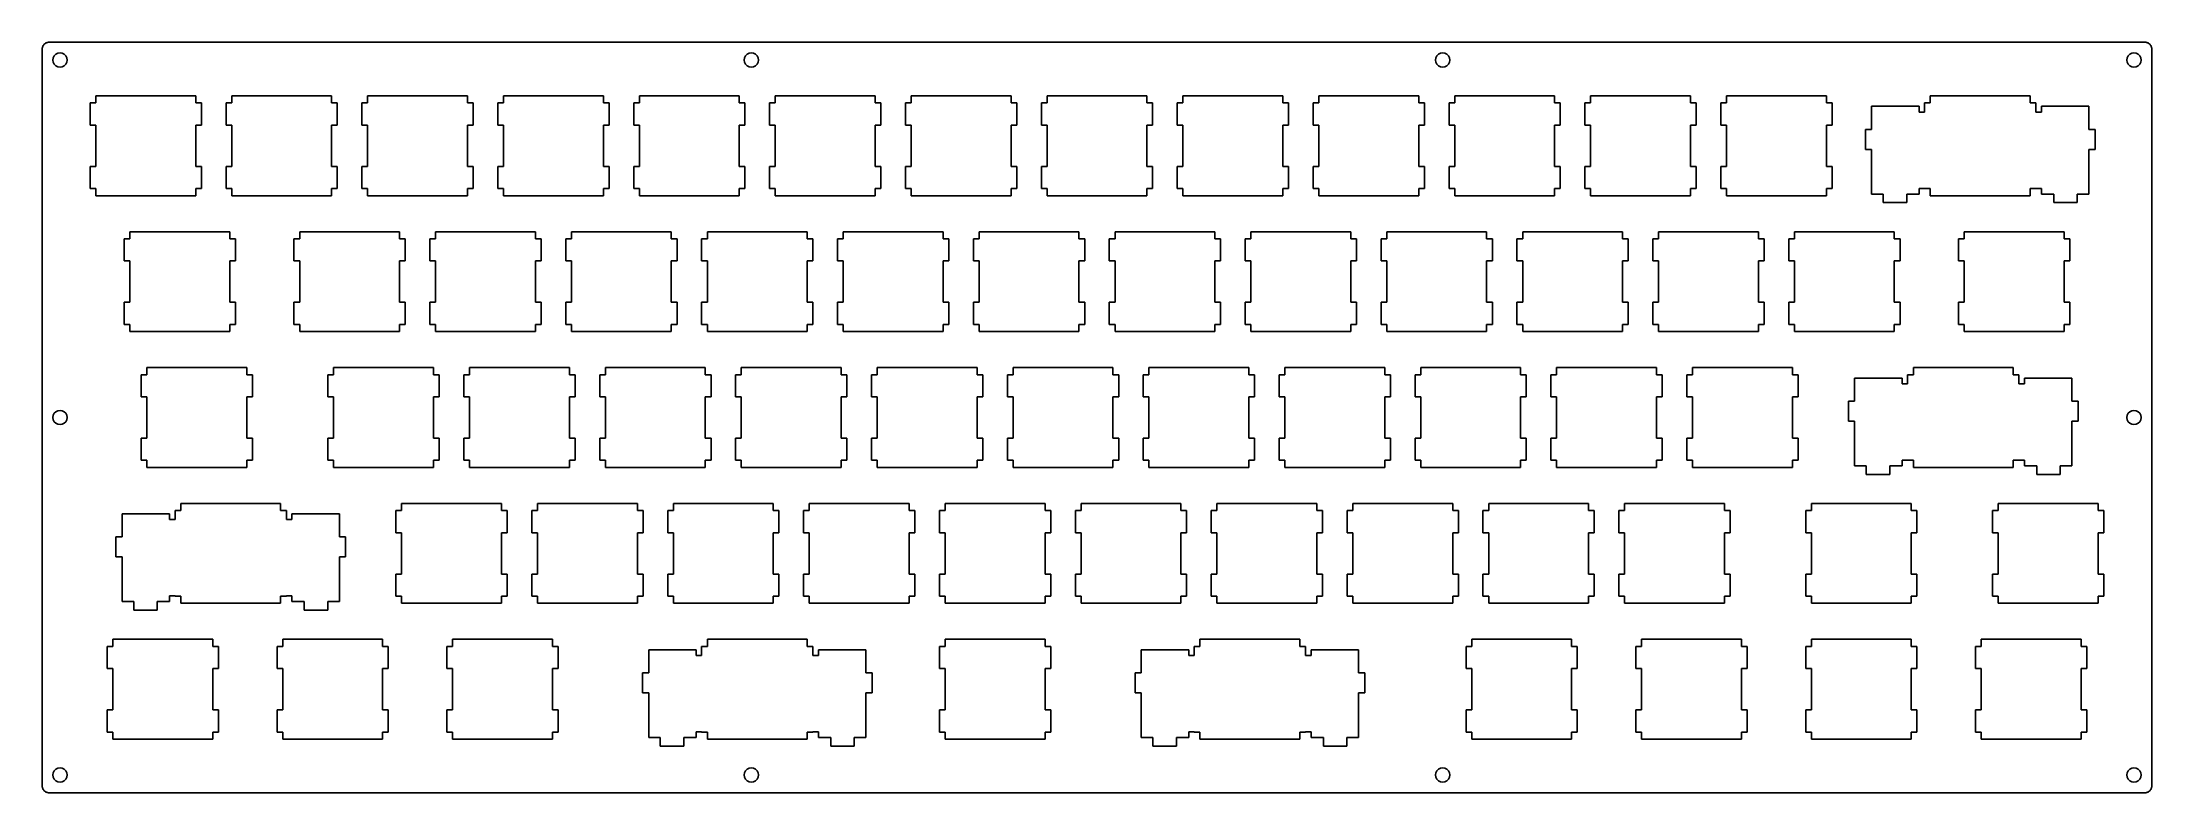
# Model space of a CAD drawing. Extents: x 0 to 296, y 0 to 105.
import ezdxf

# ---------------------------------------------------------------- set-up
doc = ezdxf.new("R2010")
doc.units = 0
doc.layers.get('0').update_dxf_attribs({"linetype": 'CONTINUOUS'})

msp = doc.modelspace()

# ---------------------------------------------------------------- linework, layer by layer
at = {"color": 0}
for p, q in [((0.093707, 104.344), (0.096463, 104.422)), ((0.093707, 1.09416), (0.093707, 104.344)), ((0.096463, 104.422), (0.106109, 104.501)), ((0.106109, 104.501), (0.121267, 104.577)), ((0.121267, 104.577), (0.143316, 104.654)), ((0.143316, 104.654), (0.169499, 104.727)), ((0.169499, 104.727), (0.202572, 104.798)), ((0.202572, 104.798), (0.241157, 104.866)), ((0.241157, 104.866), (0.285254, 104.932)), ((0.285254, 104.932), (0.333485, 104.993)), ((0.333485, 104.993), (0.38723, 105.051)), ((0.38723, 105.051), (0.445107, 105.104)), ((0.445107, 105.104), (0.505739, 105.152)), ((0.505739, 105.152), (0.571885, 105.197)), ((0.571885, 105.197), (0.63941, 105.235)), ((0.63941, 105.235), (0.711069, 105.268)), ((0.711069, 105.268), (0.784105, 105.295)), ((0.784105, 105.295), (0.861275, 105.317)), ((0.861275, 105.317), (0.937066, 105.332)), ((0.937066, 105.332), (1.01562, 105.341)), ((1.01562, 105.341), (1.09416, 105.344)), ((1.09416, 105.344), (294.844, 105.344)), ((1.78456, 103.431), (2.00642, 103.653)), ((2.00642, 103.653), (2.28479, 103.795)), ((2.28479, 103.795), (2.59347, 103.843)), ((2.59347, 103.843), (2.90215, 103.795)), ((2.90215, 103.795), (3.18189, 103.653)), ((3.18189, 103.653), (3.40238, 103.431)), ((98.7019, 103.431), (98.9224, 103.653)), ((98.9224, 103.653), (99.2022, 103.795)), ((99.2022, 103.795), (99.5109, 103.843)), ((99.5109, 103.843), (99.8195, 103.795)), ((99.8195, 103.795), (100.098, 103.653)), ((100.098, 103.653), (100.32, 103.431)), ((195.618, 103.431), (195.84, 103.653)), ((195.84, 103.653), (196.118, 103.795)), ((196.118, 103.795), (196.427, 103.843)), ((196.427, 103.843), (196.736, 103.795)), ((196.736, 103.795), (197.015, 103.653)), ((197.015, 103.653), (197.236, 103.431)), ((292.534, 103.431), (292.756, 103.653)), ((292.756, 103.653), (293.034, 103.795)), ((293.034, 103.795), (293.344, 103.843)), ((293.344, 103.843), (293.653, 103.795)), ((293.653, 103.795), (293.931, 103.653)), ((293.931, 103.653), (294.153, 103.431)), ((294.844, 105.344), (294.922, 105.341)), ((294.922, 105.341), (294.999, 105.332)), ((294.999, 105.332), (295.077, 105.317)), ((295.077, 105.317), (295.152, 105.295)), ((295.152, 105.295), (295.227, 105.268)), ((295.227, 105.268), (295.297, 105.235)), ((295.297, 105.235), (295.366, 105.197)), ((295.366, 105.197), (295.432, 105.152)), ((295.432, 105.152), (295.493, 105.104)), ((295.493, 105.104), (295.551, 105.051)), ((295.551, 105.051), (295.605, 104.993)), ((295.605, 104.993), (295.652, 104.932)), ((295.652, 104.932), (295.697, 104.866)), ((295.697, 104.866), (295.735, 104.798)), ((295.735, 104.798), (295.768, 104.727)), ((295.768, 104.727), (295.795, 104.654)), ((295.795, 104.654), (295.815, 104.577)), ((295.815, 104.577), (295.832, 104.501)), ((295.832, 104.501), (295.841, 104.422)), ((295.841, 104.422), (295.844, 104.344)), ((295.844, 104.344), (295.844, 1.09416)), ((1.59439, 102.844), (1.64262, 103.153)), ((1.64262, 102.536), (1.59439, 102.844)), ((1.64262, 103.153), (1.78456, 103.431)), ((1.78456, 102.256), (1.64262, 102.536)), ((2.00642, 102.035), (1.78456, 102.256)), ((2.28479, 101.894), (2.00642, 102.035)), ((2.59347, 101.844), (2.28479, 101.894)), ((2.90215, 101.894), (2.59347, 101.844)), ((3.18189, 102.035), (2.90215, 101.894)), ((3.40238, 102.256), (3.18189, 102.035)), ((3.40238, 103.431), (3.54432, 103.153)), ((3.54432, 102.536), (3.40238, 102.256)), ((3.54432, 103.153), (3.59392, 102.844)), ((3.59392, 102.844), (3.54432, 102.536)), ((98.5104, 102.844), (98.5601, 103.153)), ((98.5601, 102.536), (98.5104, 102.844)), ((98.5601, 103.153), (98.7019, 103.431)), ((98.7019, 102.256), (98.5601, 102.536)), ((98.9224, 102.035), (98.7019, 102.256)), ((99.2022, 101.894), (98.9224, 102.035)), ((99.5109, 101.844), (99.2022, 101.894)), ((99.8195, 101.894), (99.5109, 101.844)), ((100.098, 102.035), (99.8195, 101.894)), ((100.32, 102.256), (100.098, 102.035)), ((100.32, 103.431), (100.462, 103.153)), ((100.462, 102.536), (100.32, 102.256)), ((100.462, 103.153), (100.511, 102.844)), ((100.511, 102.844), (100.462, 102.536)), ((195.427, 102.844), (195.476, 103.153)), ((195.476, 102.536), (195.427, 102.844)), ((195.476, 103.153), (195.618, 103.431)), ((195.618, 102.256), (195.476, 102.536)), ((195.84, 102.035), (195.618, 102.256)), ((196.118, 101.894), (195.84, 102.035)), ((196.427, 101.844), (196.118, 101.894)), ((196.736, 101.894), (196.427, 101.844)), ((197.015, 102.035), (196.736, 101.894)), ((197.236, 102.256), (197.015, 102.035)), ((197.236, 103.431), (197.378, 103.153)), ((197.378, 102.536), (197.236, 102.256)), ((197.378, 103.153), (197.428, 102.844)), ((197.428, 102.844), (197.378, 102.536)), ((292.344, 102.844), (292.392, 103.153)), ((292.392, 102.536), (292.344, 102.844)), ((292.392, 103.153), (292.534, 103.431)), ((292.534, 102.256), (292.392, 102.536)), ((292.756, 102.035), (292.534, 102.256)), ((293.034, 101.894), (292.756, 102.035)), ((293.344, 101.844), (293.034, 101.894)), ((293.653, 101.894), (293.344, 101.844)), ((293.931, 102.035), (293.653, 101.894)), ((294.153, 102.256), (293.931, 102.035)), ((294.153, 103.431), (294.295, 103.153)), ((294.295, 102.536), (294.153, 102.256)), ((294.295, 103.153), (294.343, 102.844)), ((294.343, 102.844), (294.295, 102.536)), ((7.61919, 96.8195), (7.61919, 97.8186)), ((7.61919, 97.8186), (21.6187, 97.8186)), ((21.6187, 97.8186), (21.6187, 96.8195)), ((26.6692, 96.8195), (26.6692, 97.8186)), ((26.6692, 97.8186), (40.6686, 97.8186)), ((40.6686, 97.8186), (40.6686, 96.8195)), ((45.7193, 96.8195), (45.7193, 97.8186)), ((45.7193, 97.8186), (59.7186, 97.8186)), ((59.7186, 97.8186), (59.7186, 96.8195)), ((64.7693, 96.8195), (64.7693, 97.8186)), ((64.7693, 97.8186), (78.7686, 97.8186)), ((78.7686, 97.8186), (78.7686, 96.8195)), ((83.8193, 96.8195), (83.8193, 97.8186)), ((83.8193, 97.8186), (97.8186, 97.8186)), ((97.8186, 97.8186), (97.8186, 96.8195)), ((102.869, 96.8195), (102.869, 97.8186)), ((102.869, 97.8186), (116.869, 97.8186)), ((116.869, 97.8186), (116.869, 96.8195)), ((121.919, 96.8195), (121.919, 97.8186)), ((121.919, 97.8186), (135.919, 97.8186)), ((135.919, 97.8186), (135.919, 96.8195)), ((140.969, 96.8195), (140.969, 97.8186)), ((140.969, 97.8186), (154.969, 97.8186)), ((154.969, 97.8186), (154.969, 96.8195)), ((160.019, 96.8195), (160.019, 97.8186)), ((160.019, 97.8186), (174.019, 97.8186)), ((174.019, 97.8186), (174.019, 96.8195)), ((179.069, 96.8195), (179.069, 97.8186)), ((179.069, 97.8186), (193.069, 97.8186)), ((193.069, 97.8186), (193.069, 96.8195)), ((198.119, 96.8195), (198.119, 97.8186)), ((198.119, 97.8186), (212.119, 97.8186)), ((212.119, 97.8186), (212.119, 96.8195)), ((217.169, 96.8195), (217.169, 97.8186)), ((217.169, 97.8186), (231.169, 97.8186)), ((231.169, 97.8186), (231.169, 96.8195)), ((236.219, 96.8195), (236.219, 97.8186)), ((236.219, 97.8186), (250.219, 97.8186)), ((250.219, 97.8186), (250.219, 96.8195)), ((264.794, 96.8195), (264.794, 97.8186)), ((264.794, 97.8186), (278.794, 97.8186)), ((278.794, 97.8186), (278.794, 96.8195)), ((6.81852, 93.7189), (6.81852, 96.8195)), ((6.81852, 96.8195), (7.61919, 96.8195)), ((21.6187, 96.8195), (22.4193, 96.8195)), ((22.4193, 96.8195), (22.4193, 93.7189)), ((25.8685, 93.7189), (25.8685, 96.8195)), ((25.8685, 96.8195), (26.6692, 96.8195)), ((40.6686, 96.8195), (41.4694, 96.8195)), ((41.4694, 96.8195), (41.4694, 93.7189)), ((44.9185, 93.7189), (44.9185, 96.8195)), ((44.9185, 96.8195), (45.7193, 96.8195)), ((59.7186, 96.8195), (60.5194, 96.8195)), ((60.5194, 96.8195), (60.5194, 93.7189)), ((63.9685, 93.7189), (63.9685, 96.8195)), ((63.9685, 96.8195), (64.7693, 96.8195)), ((78.7686, 96.8195), (79.5694, 96.8195)), ((79.5694, 96.8195), (79.5694, 93.7189)), ((83.0185, 93.7189), (83.0185, 96.8195)), ((83.0185, 96.8195), (83.8193, 96.8195)), ((97.8186, 96.8195), (98.6194, 96.8195)), ((98.6194, 96.8195), (98.6194, 93.7189)), ((102.068, 93.7189), (102.068, 96.8195)), ((102.068, 96.8195), (102.869, 96.8195)), ((116.869, 96.8195), (117.669, 96.8195)), ((117.669, 96.8195), (117.669, 93.7189)), ((121.118, 93.7189), (121.118, 96.8195)), ((121.118, 96.8195), (121.919, 96.8195)), ((135.919, 96.8195), (136.719, 96.8195)), ((136.719, 96.8195), (136.719, 93.7189)), ((140.168, 93.7189), (140.168, 96.8195)), ((140.168, 96.8195), (140.969, 96.8195)), ((154.969, 96.8195), (155.769, 96.8195)), ((155.769, 96.8195), (155.769, 93.7189)), ((159.218, 93.7189), (159.218, 96.8195)), ((159.218, 96.8195), (160.019, 96.8195)), ((174.019, 96.8195), (174.819, 96.8195)), ((174.819, 96.8195), (174.819, 93.7189)), ((178.268, 93.7189), (178.268, 96.8195)), ((178.268, 96.8195), (179.069, 96.8195)), ((193.069, 96.8195), (193.869, 96.8195)), ((193.869, 96.8195), (193.869, 93.7189)), ((197.318, 93.7189), (197.318, 96.8195)), ((197.318, 96.8195), (198.119, 96.8195)), ((212.119, 96.8195), (212.919, 96.8195)), ((212.919, 96.8195), (212.919, 93.7189)), ((216.368, 93.7189), (216.368, 96.8195)), ((216.368, 96.8195), (217.169, 96.8195)), ((231.169, 96.8195), (231.969, 96.8195)), ((231.969, 96.8195), (231.969, 93.7189)), ((235.418, 93.7189), (235.418, 96.8195)), ((235.418, 96.8195), (236.219, 96.8195)), ((250.219, 96.8195), (251.019, 96.8195)), ((251.019, 96.8195), (251.019, 93.7189)), ((256.569, 93.1196), (256.569, 96.3496)), ((256.569, 96.3496), (263.219, 96.3496)), ((263.219, 96.3496), (263.219, 95.5492)), ((263.219, 95.5492), (263.993, 95.5492)), ((263.993, 95.5492), (263.993, 96.8195)), ((263.993, 96.8195), (264.794, 96.8195)), ((278.794, 96.8195), (279.594, 96.8195)), ((279.594, 96.8195), (279.594, 95.5492)), ((279.594, 95.5492), (280.369, 95.5492)), ((280.369, 95.5492), (280.369, 96.3496)), ((280.369, 96.3496), (287.019, 96.3496)), ((287.019, 96.3496), (287.019, 93.1196)), ((7.61919, 93.7189), (6.81852, 93.7189)), ((7.61919, 87.9189), (7.61919, 93.7189)), ((22.4193, 93.7189), (21.6187, 93.7189)), ((21.6187, 93.7189), (21.6187, 87.9189)), ((26.6692, 93.7189), (25.8685, 93.7189)), ((26.6692, 87.9189), (26.6692, 93.7189)), ((41.4694, 93.7189), (40.6686, 93.7189)), ((40.6686, 93.7189), (40.6686, 87.9189)), ((45.7193, 93.7189), (44.9185, 93.7189)), ((45.7193, 87.9189), (45.7193, 93.7189)), ((60.5194, 93.7189), (59.7186, 93.7189)), ((59.7186, 93.7189), (59.7186, 87.9189)), ((64.7693, 93.7189), (63.9685, 93.7189)), ((64.7693, 87.9189), (64.7693, 93.7189)), ((79.5694, 93.7189), (78.7686, 93.7189)), ((78.7686, 93.7189), (78.7686, 87.9189)), ((83.8193, 93.7189), (83.0185, 93.7189)), ((83.8193, 87.9189), (83.8193, 93.7189)), ((98.6194, 93.7189), (97.8186, 93.7189)), ((97.8186, 93.7189), (97.8186, 87.9189)), ((102.869, 93.7189), (102.068, 93.7189)), ((102.869, 87.9189), (102.869, 93.7189)), ((117.669, 93.7189), (116.869, 93.7189)), ((116.869, 93.7189), (116.869, 87.9189)), ((121.919, 93.7189), (121.118, 93.7189)), ((121.919, 87.9189), (121.919, 93.7189)), ((136.719, 93.7189), (135.919, 93.7189)), ((135.919, 93.7189), (135.919, 87.9189)), ((140.969, 93.7189), (140.168, 93.7189)), ((140.969, 87.9189), (140.969, 93.7189)), ((155.769, 93.7189), (154.969, 93.7189)), ((154.969, 93.7189), (154.969, 87.9189)), ((160.019, 93.7189), (159.218, 93.7189)), ((160.019, 87.9189), (160.019, 93.7189)), ((174.819, 93.7189), (174.019, 93.7189)), ((174.019, 93.7189), (174.019, 87.9189)), ((179.069, 93.7189), (178.268, 93.7189)), ((179.069, 87.9189), (179.069, 93.7189)), ((193.869, 93.7189), (193.069, 93.7189)), ((193.069, 93.7189), (193.069, 87.9189)), ((198.119, 93.7189), (197.318, 93.7189)), ((198.119, 87.9189), (198.119, 93.7189)), ((212.919, 93.7189), (212.119, 93.7189)), ((212.119, 93.7189), (212.119, 87.9189)), ((217.169, 93.7189), (216.368, 93.7189)), ((217.169, 87.9189), (217.169, 93.7189)), ((231.969, 93.7189), (231.169, 93.7189)), ((231.169, 93.7189), (231.169, 87.9189)), ((236.219, 93.7189), (235.418, 93.7189)), ((236.219, 87.9189), (236.219, 93.7189)), ((251.019, 93.7189), (250.219, 93.7189)), ((250.219, 93.7189), (250.219, 87.9189)), ((255.694, 90.3192), (255.694, 93.1196)), ((255.694, 93.1196), (256.569, 93.1196)), ((287.019, 93.1196), (287.894, 93.1196)), ((287.894, 93.1196), (287.894, 90.3192)), ((256.569, 90.3192), (255.694, 90.3192)), ((256.569, 84.0493), (256.569, 90.3192)), ((287.019, 90.3192), (287.019, 84.0493)), ((287.894, 90.3192), (287.019, 90.3192)), ((6.81852, 84.8198), (6.81852, 87.9189)), ((6.81852, 87.9189), (7.61919, 87.9189)), ((21.6187, 87.9189), (22.4193, 87.9189)), ((22.4193, 87.9189), (22.4193, 84.8198)), ((25.8685, 84.8198), (25.8685, 87.9189)), ((25.8685, 87.9189), (26.6692, 87.9189)), ((40.6686, 87.9189), (41.4694, 87.9189)), ((41.4694, 87.9189), (41.4694, 84.8198)), ((44.9185, 84.8198), (44.9185, 87.9189)), ((44.9185, 87.9189), (45.7193, 87.9189)), ((59.7186, 87.9189), (60.5194, 87.9189)), ((60.5194, 87.9189), (60.5194, 84.8198)), ((63.9685, 84.8198), (63.9685, 87.9189)), ((63.9685, 87.9189), (64.7693, 87.9189)), ((78.7686, 87.9189), (79.5694, 87.9189)), ((79.5694, 87.9189), (79.5694, 84.8198)), ((83.0185, 84.8198), (83.0185, 87.9189)), ((83.0185, 87.9189), (83.8193, 87.9189)), ((97.8186, 87.9189), (98.6194, 87.9189)), ((98.6194, 87.9189), (98.6194, 84.8198)), ((102.068, 84.8198), (102.068, 87.9189)), ((102.068, 87.9189), (102.869, 87.9189)), ((116.869, 87.9189), (117.669, 87.9189)), ((117.669, 87.9189), (117.669, 84.8198)), ((121.118, 84.8198), (121.118, 87.9189)), ((121.118, 87.9189), (121.919, 87.9189)), ((135.919, 87.9189), (136.719, 87.9189)), ((136.719, 87.9189), (136.719, 84.8198)), ((140.168, 84.8198), (140.168, 87.9189)), ((140.168, 87.9189), (140.969, 87.9189)), ((154.969, 87.9189), (155.769, 87.9189)), ((155.769, 87.9189), (155.769, 84.8198)), ((159.218, 84.8198), (159.218, 87.9189)), ((159.218, 87.9189), (160.019, 87.9189)), ((174.019, 87.9189), (174.819, 87.9189)), ((174.819, 87.9189), (174.819, 84.8198)), ((178.268, 84.8198), (178.268, 87.9189)), ((178.268, 87.9189), (179.069, 87.9189)), ((193.069, 87.9189), (193.869, 87.9189)), ((193.869, 87.9189), (193.869, 84.8198)), ((197.318, 84.8198), (197.318, 87.9189)), ((197.318, 87.9189), (198.119, 87.9189)), ((212.119, 87.9189), (212.919, 87.9189)), ((212.919, 87.9189), (212.919, 84.8198)), ((216.368, 84.8198), (216.368, 87.9189)), ((216.368, 87.9189), (217.169, 87.9189)), ((231.169, 87.9189), (231.969, 87.9189)), ((231.969, 87.9189), (231.969, 84.8198)), ((235.418, 84.8198), (235.418, 87.9189)), ((235.418, 87.9189), (236.219, 87.9189)), ((250.219, 87.9189), (251.019, 87.9189)), ((251.019, 87.9189), (251.019, 84.8198)), ((7.61919, 84.8198), (6.81852, 84.8198)), ((7.61919, 83.8193), (7.61919, 84.8198)), ((21.6187, 83.8193), (7.61919, 83.8193)), ((21.6187, 84.8198), (21.6187, 83.8193)), ((22.4193, 84.8198), (21.6187, 84.8198)), ((26.6692, 84.8198), (25.8685, 84.8198)), ((26.6692, 83.8193), (26.6692, 84.8198)), ((40.6686, 83.8193), (26.6692, 83.8193)), ((40.6686, 84.8198), (40.6686, 83.8193)), ((41.4694, 84.8198), (40.6686, 84.8198)), ((45.7193, 84.8198), (44.9185, 84.8198)), ((45.7193, 83.8193), (45.7193, 84.8198)), ((59.7186, 83.8193), (45.7193, 83.8193)), ((59.7186, 84.8198), (59.7186, 83.8193)), ((60.5194, 84.8198), (59.7186, 84.8198)), ((64.7693, 84.8198), (63.9685, 84.8198)), ((64.7693, 83.8193), (64.7693, 84.8198)), ((78.7686, 83.8193), (64.7693, 83.8193)), ((78.7686, 84.8198), (78.7686, 83.8193)), ((79.5694, 84.8198), (78.7686, 84.8198)), ((83.8193, 84.8198), (83.0185, 84.8198)), ((83.8193, 83.8193), (83.8193, 84.8198)), ((97.8186, 83.8193), (83.8193, 83.8193)), ((97.8186, 84.8198), (97.8186, 83.8193)), ((98.6194, 84.8198), (97.8186, 84.8198)), ((102.869, 84.8198), (102.068, 84.8198)), ((102.869, 83.8193), (102.869, 84.8198)), ((116.869, 83.8193), (102.869, 83.8193)), ((116.869, 84.8198), (116.869, 83.8193)), ((117.669, 84.8198), (116.869, 84.8198)), ((121.919, 84.8198), (121.118, 84.8198)), ((121.919, 83.8193), (121.919, 84.8198)), ((135.919, 83.8193), (121.919, 83.8193)), ((135.919, 84.8198), (135.919, 83.8193)), ((136.719, 84.8198), (135.919, 84.8198)), ((140.969, 84.8198), (140.168, 84.8198)), ((140.969, 83.8193), (140.969, 84.8198)), ((154.969, 83.8193), (140.969, 83.8193)), ((154.969, 84.8198), (154.969, 83.8193)), ((155.769, 84.8198), (154.969, 84.8198)), ((160.019, 84.8198), (159.218, 84.8198)), ((160.019, 83.8193), (160.019, 84.8198)), ((174.019, 83.8193), (160.019, 83.8193)), ((174.019, 84.8198), (174.019, 83.8193)), ((174.819, 84.8198), (174.019, 84.8198)), ((179.069, 84.8198), (178.268, 84.8198)), ((179.069, 83.8193), (179.069, 84.8198)), ((193.069, 83.8193), (179.069, 83.8193)), ((193.069, 84.8198), (193.069, 83.8193)), ((193.869, 84.8198), (193.069, 84.8198)), ((198.119, 84.8198), (197.318, 84.8198)), ((198.119, 83.8193), (198.119, 84.8198)), ((212.119, 83.8193), (198.119, 83.8193)), ((212.119, 84.8198), (212.119, 83.8193)), ((212.919, 84.8198), (212.119, 84.8198)), ((217.169, 84.8198), (216.368, 84.8198)), ((217.169, 83.8193), (217.169, 84.8198)), ((231.169, 83.8193), (217.169, 83.8193)), ((231.169, 84.8198), (231.169, 83.8193)), ((231.969, 84.8198), (231.169, 84.8198)), ((236.219, 84.8198), (235.418, 84.8198)), ((236.219, 83.8193), (236.219, 84.8198)), ((250.219, 83.8193), (236.219, 83.8193)), ((250.219, 84.8198), (250.219, 83.8193)), ((251.019, 84.8198), (250.219, 84.8198)), ((258.193, 84.0493), (256.569, 84.0493)), ((258.193, 82.8492), (258.193, 84.0493)), ((261.494, 82.8492), (258.193, 82.8492)), ((263.219, 84.0493), (261.494, 84.0493)), ((261.494, 84.0493), (261.494, 82.8492)), ((263.993, 84.8487), (263.219, 84.8487)), ((263.219, 84.8487), (263.219, 84.0493)), ((263.993, 84.8198), (263.993, 84.8487)), ((264.794, 84.8198), (263.993, 84.8198)), ((264.794, 83.8193), (264.794, 84.8198)), ((278.794, 83.8193), (264.794, 83.8193)), ((279.594, 84.8198), (278.794, 84.8198)), ((278.794, 84.8198), (278.794, 83.8193)), ((280.369, 84.8487), (279.594, 84.8487)), ((279.594, 84.8487), (279.594, 84.8198)), ((280.369, 84.0493), (280.369, 84.8487)), ((282.094, 84.0493), (280.369, 84.0493)), ((282.094, 82.8492), (282.094, 84.0493)), ((285.393, 82.8492), (282.094, 82.8492)), ((287.019, 84.0493), (285.393, 84.0493)), ((285.393, 84.0493), (285.393, 82.8492)), ((11.5824, 74.6689), (11.5824, 77.7695)), ((11.5824, 77.7695), (12.3817, 77.7695)), ((12.3817, 77.7695), (12.3817, 78.7686)), ((12.3817, 78.7686), (26.3812, 78.7686)), ((26.3812, 78.7686), (26.3812, 77.7695)), ((26.3812, 77.7695), (27.1804, 77.7695)), ((27.1804, 77.7695), (27.1804, 74.6689)), ((35.3935, 74.6689), (35.3935, 77.7695)), ((35.3935, 77.7695), (36.1943, 77.7695)), ((36.1943, 77.7695), (36.1943, 78.7686)), ((36.1943, 78.7686), (50.1936, 78.7686)), ((50.1936, 78.7686), (50.1936, 77.7695)), ((50.1936, 77.7695), (50.9944, 77.7695)), ((50.9944, 77.7695), (50.9944, 74.6689)), ((54.4435, 74.6689), (54.4435, 77.7695)), ((54.4435, 77.7695), (55.2443, 77.7695)), ((55.2443, 77.7695), (55.2443, 78.7686)), ((55.2443, 78.7686), (69.2436, 78.7686)), ((69.2436, 78.7686), (69.2436, 77.7695)), ((69.2436, 77.7695), (70.0444, 77.7695)), ((70.0444, 77.7695), (70.0444, 74.6689)), ((73.4935, 74.6689), (73.4935, 77.7695)), ((73.4935, 77.7695), (74.2943, 77.7695)), ((74.2943, 77.7695), (74.2943, 78.7686)), ((74.2943, 78.7686), (88.2936, 78.7686)), ((88.2936, 78.7686), (88.2936, 77.7695)), ((88.2936, 77.7695), (89.0944, 77.7695)), ((89.0944, 77.7695), (89.0944, 74.6689)), ((92.5435, 74.6689), (92.5435, 77.7695)), ((92.5435, 77.7695), (93.3443, 77.7695)), ((93.3443, 77.7695), (93.3443, 78.7686)), ((93.3443, 78.7686), (107.344, 78.7686)), ((107.344, 78.7686), (107.344, 77.7695)), ((107.344, 77.7695), (108.144, 77.7695)), ((108.144, 77.7695), (108.144, 74.6689)), ((111.593, 74.6689), (111.593, 77.7695)), ((111.593, 77.7695), (112.394, 77.7695)), ((112.394, 77.7695), (112.394, 78.7686)), ((112.394, 78.7686), (126.394, 78.7686)), ((126.394, 78.7686), (126.394, 77.7695)), ((126.394, 77.7695), (127.194, 77.7695)), ((127.194, 77.7695), (127.194, 74.6689)), ((130.643, 74.6689), (130.643, 77.7695)), ((130.643, 77.7695), (131.444, 77.7695)), ((131.444, 77.7695), (131.444, 78.7686)), ((131.444, 78.7686), (145.444, 78.7686)), ((145.444, 78.7686), (145.444, 77.7695)), ((145.444, 77.7695), (146.244, 77.7695)), ((146.244, 77.7695), (146.244, 74.6689)), ((149.693, 74.6689), (149.693, 77.7695)), ((149.693, 77.7695), (150.494, 77.7695)), ((150.494, 77.7695), (150.494, 78.7686)), ((150.494, 78.7686), (164.494, 78.7686)), ((164.494, 78.7686), (164.494, 77.7695)), ((164.494, 77.7695), (165.294, 77.7695)), ((165.294, 77.7695), (165.294, 74.6689)), ((168.743, 74.6689), (168.743, 77.7695)), ((168.743, 77.7695), (169.544, 77.7695)), ((169.544, 77.7695), (169.544, 78.7686)), ((169.544, 78.7686), (183.544, 78.7686)), ((183.544, 78.7686), (183.544, 77.7695)), ((183.544, 77.7695), (184.344, 77.7695)), ((184.344, 77.7695), (184.344, 74.6689)), ((187.793, 74.6689), (187.793, 77.7695)), ((187.793, 77.7695), (188.594, 77.7695)), ((188.594, 77.7695), (188.594, 78.7686)), ((188.594, 78.7686), (202.594, 78.7686)), ((202.594, 78.7686), (202.594, 77.7695)), ((202.594, 77.7695), (203.394, 77.7695)), ((203.394, 77.7695), (203.394, 74.6689)), ((206.843, 74.6689), (206.843, 77.7695)), ((206.843, 77.7695), (207.644, 77.7695)), ((207.644, 77.7695), (207.644, 78.7686)), ((207.644, 78.7686), (221.644, 78.7686)), ((221.644, 78.7686), (221.644, 77.7695)), ((221.644, 77.7695), (222.444, 77.7695)), ((222.444, 77.7695), (222.444, 74.6689)), ((225.893, 74.6689), (225.893, 77.7695)), ((225.893, 77.7695), (226.694, 77.7695)), ((226.694, 77.7695), (226.694, 78.7686)), ((226.694, 78.7686), (240.694, 78.7686)), ((240.694, 78.7686), (240.694, 77.7695)), ((240.694, 77.7695), (241.494, 77.7695)), ((241.494, 77.7695), (241.494, 74.6689)), ((244.943, 74.6689), (244.943, 77.7695)), ((244.943, 77.7695), (245.744, 77.7695)), ((245.744, 77.7695), (245.744, 78.7686)), ((245.744, 78.7686), (259.744, 78.7686)), ((259.744, 78.7686), (259.744, 77.7695)), ((259.744, 77.7695), (260.544, 77.7695)), ((260.544, 77.7695), (260.544, 74.6689)), ((268.757, 74.6689), (268.757, 77.7695)), ((268.757, 77.7695), (269.557, 77.7695)), ((269.557, 77.7695), (269.557, 78.7686)), ((269.557, 78.7686), (283.556, 78.7686)), ((283.556, 78.7686), (283.556, 77.7695)), ((283.556, 77.7695), (284.357, 77.7695)), ((284.357, 77.7695), (284.357, 74.6689)), ((12.3817, 74.6689), (11.5824, 74.6689)), ((12.3817, 68.8689), (12.3817, 74.6689)), ((27.1804, 74.6689), (26.3812, 74.6689)), ((26.3812, 74.6689), (26.3812, 68.8689)), ((36.1943, 74.6689), (35.3935, 74.6689)), ((36.1943, 68.8689), (36.1943, 74.6689)), ((50.9944, 74.6689), (50.1936, 74.6689)), ((50.1936, 74.6689), (50.1936, 68.8689)), ((55.2443, 74.6689), (54.4435, 74.6689)), ((55.2443, 68.8689), (55.2443, 74.6689)), ((70.0444, 74.6689), (69.2436, 74.6689)), ((69.2436, 74.6689), (69.2436, 68.8689)), ((74.2943, 74.6689), (73.4935, 74.6689)), ((74.2943, 68.8689), (74.2943, 74.6689)), ((89.0944, 74.6689), (88.2936, 74.6689)), ((88.2936, 74.6689), (88.2936, 68.8689)), ((93.3443, 74.6689), (92.5435, 74.6689)), ((93.3443, 68.8689), (93.3443, 74.6689)), ((108.144, 74.6689), (107.344, 74.6689)), ((107.344, 74.6689), (107.344, 68.8689)), ((112.394, 74.6689), (111.593, 74.6689)), ((112.394, 68.8689), (112.394, 74.6689)), ((127.194, 74.6689), (126.394, 74.6689)), ((126.394, 74.6689), (126.394, 68.8689)), ((131.444, 74.6689), (130.643, 74.6689)), ((131.444, 68.8689), (131.444, 74.6689)), ((146.244, 74.6689), (145.444, 74.6689)), ((145.444, 74.6689), (145.444, 68.8689)), ((150.494, 74.6689), (149.693, 74.6689)), ((150.494, 68.8689), (150.494, 74.6689)), ((165.294, 74.6689), (164.494, 74.6689)), ((164.494, 74.6689), (164.494, 68.8689)), ((169.544, 74.6689), (168.743, 74.6689)), ((169.544, 68.8689), (169.544, 74.6689)), ((184.344, 74.6689), (183.544, 74.6689)), ((183.544, 74.6689), (183.544, 68.8689)), ((188.594, 74.6689), (187.793, 74.6689)), ((188.594, 68.8689), (188.594, 74.6689)), ((203.394, 74.6689), (202.594, 74.6689)), ((202.594, 74.6689), (202.594, 68.8689)), ((207.644, 74.6689), (206.843, 74.6689)), ((207.644, 68.8689), (207.644, 74.6689)), ((222.444, 74.6689), (221.644, 74.6689)), ((221.644, 74.6689), (221.644, 68.8689)), ((226.694, 74.6689), (225.893, 74.6689)), ((226.694, 68.8689), (226.694, 74.6689)), ((241.494, 74.6689), (240.694, 74.6689)), ((240.694, 74.6689), (240.694, 68.8689)), ((245.744, 74.6689), (244.943, 74.6689)), ((245.744, 68.8689), (245.744, 74.6689)), ((260.544, 74.6689), (259.744, 74.6689)), ((259.744, 74.6689), (259.744, 68.8689)), ((269.557, 74.6689), (268.757, 74.6689)), ((269.557, 68.8689), (269.557, 74.6689)), ((284.357, 74.6689), (283.556, 74.6689)), ((283.556, 74.6689), (283.556, 68.8689)), ((11.5824, 65.7698), (11.5824, 68.8689)), ((11.5824, 68.8689), (12.3817, 68.8689)), ((26.3812, 68.8689), (27.1804, 68.8689)), ((27.1804, 68.8689), (27.1804, 65.7698)), ((35.3935, 65.7698), (35.3935, 68.8689)), ((35.3935, 68.8689), (36.1943, 68.8689)), ((50.1936, 68.8689), (50.9944, 68.8689)), ((50.9944, 68.8689), (50.9944, 65.7698)), ((54.4435, 65.7698), (54.4435, 68.8689)), ((54.4435, 68.8689), (55.2443, 68.8689)), ((69.2436, 68.8689), (70.0444, 68.8689)), ((70.0444, 68.8689), (70.0444, 65.7698)), ((73.4935, 65.7698), (73.4935, 68.8689)), ((73.4935, 68.8689), (74.2943, 68.8689)), ((88.2936, 68.8689), (89.0944, 68.8689)), ((89.0944, 68.8689), (89.0944, 65.7698)), ((92.5435, 65.7698), (92.5435, 68.8689)), ((92.5435, 68.8689), (93.3443, 68.8689)), ((107.344, 68.8689), (108.144, 68.8689)), ((108.144, 68.8689), (108.144, 65.7698)), ((111.593, 65.7698), (111.593, 68.8689)), ((111.593, 68.8689), (112.394, 68.8689)), ((126.394, 68.8689), (127.194, 68.8689)), ((127.194, 68.8689), (127.194, 65.7698)), ((130.643, 65.7698), (130.643, 68.8689)), ((130.643, 68.8689), (131.444, 68.8689)), ((145.444, 68.8689), (146.244, 68.8689)), ((146.244, 68.8689), (146.244, 65.7698)), ((149.693, 65.7698), (149.693, 68.8689)), ((149.693, 68.8689), (150.494, 68.8689)), ((164.494, 68.8689), (165.294, 68.8689)), ((165.294, 68.8689), (165.294, 65.7698)), ((168.743, 65.7698), (168.743, 68.8689)), ((168.743, 68.8689), (169.544, 68.8689)), ((183.544, 68.8689), (184.344, 68.8689)), ((184.344, 68.8689), (184.344, 65.7698)), ((187.793, 65.7698), (187.793, 68.8689)), ((187.793, 68.8689), (188.594, 68.8689)), ((202.594, 68.8689), (203.394, 68.8689)), ((203.394, 68.8689), (203.394, 65.7698)), ((206.843, 65.7698), (206.843, 68.8689)), ((206.843, 68.8689), (207.644, 68.8689)), ((221.644, 68.8689), (222.444, 68.8689)), ((222.444, 68.8689), (222.444, 65.7698)), ((225.893, 65.7698), (225.893, 68.8689)), ((225.893, 68.8689), (226.694, 68.8689)), ((240.694, 68.8689), (241.494, 68.8689)), ((241.494, 68.8689), (241.494, 65.7698)), ((244.943, 65.7698), (244.943, 68.8689)), ((244.943, 68.8689), (245.744, 68.8689)), ((259.744, 68.8689), (260.544, 68.8689)), ((260.544, 68.8689), (260.544, 65.7698)), ((268.757, 65.7698), (268.757, 68.8689)), ((268.757, 68.8689), (269.557, 68.8689)), ((283.556, 68.8689), (284.357, 68.8689)), ((284.357, 68.8689), (284.357, 65.7698)), ((12.3817, 65.7698), (11.5824, 65.7698)), ((12.3817, 64.7693), (12.3817, 65.7698)), ((26.3812, 65.7698), (26.3812, 64.7693)), ((27.1804, 65.7698), (26.3812, 65.7698)), ((36.1943, 65.7698), (35.3935, 65.7698)), ((36.1943, 64.7693), (36.1943, 65.7698)), ((50.1936, 65.7698), (50.1936, 64.7693)), ((50.9944, 65.7698), (50.1936, 65.7698)), ((55.2443, 65.7698), (54.4435, 65.7698)), ((55.2443, 64.7693), (55.2443, 65.7698)), ((69.2436, 65.7698), (69.2436, 64.7693)), ((70.0444, 65.7698), (69.2436, 65.7698)), ((74.2943, 65.7698), (73.4935, 65.7698)), ((74.2943, 64.7693), (74.2943, 65.7698)), ((88.2936, 65.7698), (88.2936, 64.7693)), ((89.0944, 65.7698), (88.2936, 65.7698)), ((93.3443, 65.7698), (92.5435, 65.7698)), ((93.3443, 64.7693), (93.3443, 65.7698)), ((107.344, 65.7698), (107.344, 64.7693)), ((108.144, 65.7698), (107.344, 65.7698)), ((112.394, 65.7698), (111.593, 65.7698)), ((112.394, 64.7693), (112.394, 65.7698)), ((126.394, 65.7698), (126.394, 64.7693)), ((127.194, 65.7698), (126.394, 65.7698)), ((131.444, 65.7698), (130.643, 65.7698)), ((131.444, 64.7693), (131.444, 65.7698)), ((145.444, 65.7698), (145.444, 64.7693)), ((146.244, 65.7698), (145.444, 65.7698)), ((150.494, 65.7698), (149.693, 65.7698)), ((150.494, 64.7693), (150.494, 65.7698)), ((164.494, 65.7698), (164.494, 64.7693)), ((165.294, 65.7698), (164.494, 65.7698)), ((169.544, 65.7698), (168.743, 65.7698)), ((169.544, 64.7693), (169.544, 65.7698)), ((183.544, 65.7698), (183.544, 64.7693)), ((184.344, 65.7698), (183.544, 65.7698)), ((188.594, 65.7698), (187.793, 65.7698)), ((188.594, 64.7693), (188.594, 65.7698)), ((202.594, 65.7698), (202.594, 64.7693)), ((203.394, 65.7698), (202.594, 65.7698)), ((207.644, 65.7698), (206.843, 65.7698)), ((207.644, 64.7693), (207.644, 65.7698)), ((221.644, 65.7698), (221.644, 64.7693)), ((222.444, 65.7698), (221.644, 65.7698)), ((226.694, 65.7698), (225.893, 65.7698)), ((226.694, 64.7693), (226.694, 65.7698)), ((240.694, 65.7698), (240.694, 64.7693)), ((241.494, 65.7698), (240.694, 65.7698)), ((245.744, 65.7698), (244.943, 65.7698)), ((245.744, 64.7693), (245.744, 65.7698)), ((259.744, 65.7698), (259.744, 64.7693)), ((260.544, 65.7698), (259.744, 65.7698)), ((269.557, 65.7698), (268.757, 65.7698)), ((269.557, 64.7693), (269.557, 65.7698)), ((283.556, 65.7698), (283.556, 64.7693)), ((284.357, 65.7698), (283.556, 65.7698)), ((26.3812, 64.7693), (12.3817, 64.7693)), ((50.1936, 64.7693), (36.1943, 64.7693)), ((69.2436, 64.7693), (55.2443, 64.7693)), ((88.2936, 64.7693), (74.2943, 64.7693)), ((107.344, 64.7693), (93.3443, 64.7693)), ((126.394, 64.7693), (112.394, 64.7693)), ((145.444, 64.7693), (131.444, 64.7693)), ((164.494, 64.7693), (150.494, 64.7693)), ((183.544, 64.7693), (169.544, 64.7693)), ((202.594, 64.7693), (188.594, 64.7693)), ((221.644, 64.7693), (207.644, 64.7693)), ((240.694, 64.7693), (226.694, 64.7693)), ((259.744, 64.7693), (245.744, 64.7693)), ((283.556, 64.7693), (269.557, 64.7693)), ((14.7629, 58.7195), (14.7629, 59.7186)), ((14.7629, 59.7186), (28.7624, 59.7186)), ((28.7624, 59.7186), (28.7624, 58.7195)), ((40.9554, 58.7195), (40.9554, 59.7186)), ((40.9554, 59.7186), (54.9561, 59.7186)), ((54.9561, 59.7186), (54.9561, 58.7195)), ((60.0054, 58.7195), (60.0054, 59.7186)), ((60.0054, 59.7186), (74.0061, 59.7186)), ((74.0061, 59.7186), (74.0061, 58.7195)), ((79.0554, 58.7195), (79.0554, 59.7186)), ((79.0554, 59.7186), (93.0561, 59.7186)), ((93.0561, 59.7186), (93.0561, 58.7195)), ((98.1054, 58.7195), (98.1054, 59.7186)), ((98.1054, 59.7186), (112.106, 59.7186)), ((112.106, 59.7186), (112.106, 58.7195)), ((117.155, 58.7195), (117.155, 59.7186)), ((117.155, 59.7186), (131.156, 59.7186)), ((131.156, 59.7186), (131.156, 58.7195)), ((136.207, 58.7195), (136.207, 59.7186)), ((136.207, 59.7186), (150.206, 59.7186)), ((150.206, 59.7186), (150.206, 58.7195)), ((155.257, 58.7195), (155.257, 59.7186)), ((155.257, 59.7186), (169.256, 59.7186)), ((169.256, 59.7186), (169.256, 58.7195)), ((174.307, 58.7195), (174.307, 59.7186)), ((174.307, 59.7186), (188.306, 59.7186)), ((188.306, 59.7186), (188.306, 58.7195)), ((193.357, 58.7195), (193.357, 59.7186)), ((193.357, 59.7186), (207.356, 59.7186)), ((207.356, 59.7186), (207.356, 58.7195)), ((212.407, 58.7195), (212.407, 59.7186)), ((212.407, 59.7186), (226.406, 59.7186)), ((226.406, 59.7186), (226.406, 58.7195)), ((231.457, 58.7195), (231.457, 59.7186)), ((231.457, 59.7186), (245.456, 59.7186)), ((245.456, 59.7186), (245.456, 58.7195)), ((262.413, 58.7195), (262.413, 59.7186)), ((262.413, 59.7186), (276.412, 59.7186)), ((276.412, 59.7186), (276.412, 58.7195)), ((13.9623, 55.6189), (13.9623, 58.7195)), ((13.9623, 58.7195), (14.7629, 58.7195)), ((28.7624, 58.7195), (29.5631, 58.7195)), ((29.5631, 58.7195), (29.5631, 55.6189)), ((40.156, 55.6189), (40.156, 58.7195)), ((40.156, 58.7195), (40.9554, 58.7195)), ((54.9561, 58.7195), (55.7555, 58.7195)), ((55.7555, 58.7195), (55.7555, 55.6189)), ((59.206, 55.6189), (59.206, 58.7195)), ((59.206, 58.7195), (60.0054, 58.7195)), ((74.0061, 58.7195), (74.8055, 58.7195)), ((74.8055, 58.7195), (74.8055, 55.6189)), ((78.256, 55.6189), (78.256, 58.7195)), ((78.256, 58.7195), (79.0554, 58.7195)), ((93.0561, 58.7195), (93.8555, 58.7195)), ((93.8555, 58.7195), (93.8555, 55.6189)), ((97.306, 55.6189), (97.306, 58.7195)), ((97.306, 58.7195), (98.1054, 58.7195)), ((112.106, 58.7195), (112.905, 58.7195)), ((112.905, 58.7195), (112.905, 55.6189)), ((116.357, 55.6189), (116.357, 58.7195)), ((116.357, 58.7195), (117.155, 58.7195)), ((131.156, 58.7195), (131.957, 58.7195)), ((131.957, 58.7195), (131.957, 55.6189)), ((135.406, 55.6189), (135.406, 58.7195)), ((135.406, 58.7195), (136.207, 58.7195)), ((150.206, 58.7195), (151.007, 58.7195)), ((151.007, 58.7195), (151.007, 55.6189)), ((154.457, 55.6189), (154.457, 58.7195)), ((154.457, 58.7195), (155.257, 58.7195)), ((169.256, 58.7195), (170.057, 58.7195)), ((170.057, 58.7195), (170.057, 55.6189)), ((173.507, 55.6189), (173.507, 58.7195)), ((173.507, 58.7195), (174.307, 58.7195)), ((188.306, 58.7195), (189.107, 58.7195)), ((189.107, 58.7195), (189.107, 55.6189)), ((192.557, 55.6189), (192.557, 58.7195)), ((192.557, 58.7195), (193.357, 58.7195)), ((207.356, 58.7195), (208.157, 58.7195)), ((208.157, 58.7195), (208.157, 55.6189)), ((211.607, 55.6189), (211.607, 58.7195)), ((211.607, 58.7195), (212.407, 58.7195)), ((226.406, 58.7195), (227.207, 58.7195)), ((227.207, 58.7195), (227.207, 55.6189)), ((230.657, 55.6189), (230.657, 58.7195)), ((230.657, 58.7195), (231.457, 58.7195)), ((245.456, 58.7195), (246.257, 58.7195)), ((246.257, 58.7195), (246.257, 55.6189)), ((254.187, 55.0196), (254.187, 58.2496)), ((254.187, 58.2496), (260.838, 58.2496)), ((260.838, 58.2496), (260.838, 57.4492)), ((260.838, 57.4492), (261.612, 57.4492)), ((261.612, 57.4492), (261.612, 58.7195)), ((261.612, 58.7195), (262.413, 58.7195)), ((276.412, 58.7195), (277.213, 58.7195)), ((277.213, 58.7195), (277.213, 57.4492)), ((277.213, 57.4492), (277.987, 57.4492)), ((277.987, 57.4492), (277.987, 58.2496)), ((277.987, 58.2496), (284.638, 58.2496)), ((284.638, 58.2496), (284.638, 55.0196)), ((1.64262, 53.0281), (1.78456, 53.3065)), ((1.78456, 53.3065), (2.00642, 53.5284)), ((2.00642, 53.5284), (2.28479, 53.6706)), ((2.28479, 53.6706), (2.59347, 53.7185)), ((2.59347, 53.7185), (2.90215, 53.6706)), ((2.90215, 53.6706), (3.18189, 53.5284)), ((3.18189, 53.5284), (3.40238, 53.3065)), ((3.40238, 53.3065), (3.54432, 53.0281)), ((14.7629, 55.6189), (13.9623, 55.6189)), ((14.7629, 49.8189), (14.7629, 55.6189)), ((29.5631, 55.6189), (28.7624, 55.6189)), ((28.7624, 55.6189), (28.7624, 49.8189)), ((40.9554, 55.6189), (40.156, 55.6189)), ((40.9554, 49.8189), (40.9554, 55.6189)), ((55.7555, 55.6189), (54.9561, 55.6189)), ((54.9561, 55.6189), (54.9561, 49.8189)), ((60.0054, 55.6189), (59.206, 55.6189)), ((60.0054, 49.8189), (60.0054, 55.6189)), ((74.8055, 55.6189), (74.0061, 55.6189)), ((74.0061, 55.6189), (74.0061, 49.8189)), ((79.0554, 55.6189), (78.256, 55.6189)), ((79.0554, 49.8189), (79.0554, 55.6189)), ((93.8555, 55.6189), (93.0561, 55.6189)), ((93.0561, 55.6189), (93.0561, 49.8189)), ((98.1054, 55.6189), (97.306, 55.6189)), ((98.1054, 49.8189), (98.1054, 55.6189)), ((112.905, 55.6189), (112.106, 55.6189)), ((112.106, 55.6189), (112.106, 49.8189)), ((117.155, 55.6189), (116.357, 55.6189)), ((117.155, 49.8189), (117.155, 55.6189)), ((131.957, 55.6189), (131.156, 55.6189)), ((131.156, 55.6189), (131.156, 49.8189)), ((136.207, 55.6189), (135.406, 55.6189)), ((136.207, 49.8189), (136.207, 55.6189)), ((151.007, 55.6189), (150.206, 55.6189)), ((150.206, 55.6189), (150.206, 49.8189)), ((155.257, 55.6189), (154.457, 55.6189)), ((155.257, 49.8189), (155.257, 55.6189)), ((170.057, 55.6189), (169.256, 55.6189)), ((169.256, 55.6189), (169.256, 49.8189)), ((174.307, 55.6189), (173.507, 55.6189)), ((174.307, 49.8189), (174.307, 55.6189)), ((189.107, 55.6189), (188.306, 55.6189)), ((188.306, 55.6189), (188.306, 49.8189)), ((193.357, 55.6189), (192.557, 55.6189)), ((193.357, 49.8189), (193.357, 55.6189)), ((208.157, 55.6189), (207.356, 55.6189)), ((207.356, 55.6189), (207.356, 49.8189)), ((212.407, 55.6189), (211.607, 55.6189)), ((212.407, 49.8189), (212.407, 55.6189)), ((227.207, 55.6189), (226.406, 55.6189)), ((226.406, 55.6189), (226.406, 49.8189)), ((231.457, 55.6189), (230.657, 55.6189)), ((231.457, 49.8189), (231.457, 55.6189)), ((246.257, 55.6189), (245.456, 55.6189)), ((245.456, 55.6189), (245.456, 49.8189)), ((253.312, 52.2192), (253.312, 55.0196)), ((253.312, 55.0196), (254.187, 55.0196)), ((284.638, 55.0196), (285.513, 55.0196)), ((285.513, 55.0196), (285.513, 52.2192)), ((292.392, 53.0281), (292.534, 53.3065)), ((292.534, 53.3065), (292.756, 53.5284)), ((292.756, 53.5284), (293.034, 53.6706)), ((293.034, 53.6706), (293.344, 53.7185)), ((293.344, 53.7185), (293.653, 53.6706)), ((293.653, 53.6706), (293.931, 53.5284)), ((293.931, 53.5284), (294.153, 53.3065)), ((294.153, 53.3065), (294.295, 53.0281)), ((1.59439, 52.7195), (1.64262, 53.0281)), ((1.64262, 52.4097), (1.59439, 52.7195)), ((1.78456, 52.131), (1.64262, 52.4097)), ((2.00642, 51.9105), (1.78456, 52.131)), ((2.28479, 51.7687), (2.00642, 51.9105)), ((2.59347, 51.719), (2.28479, 51.7687)), ((2.90215, 51.7687), (2.59347, 51.719)), ((3.18189, 51.9105), (2.90215, 51.7687)), ((3.40238, 52.131), (3.18189, 51.9105)), ((3.54432, 52.4097), (3.40238, 52.131)), ((3.54432, 53.0281), (3.59392, 52.7195)), ((3.59392, 52.7195), (3.54432, 52.4097)), ((254.187, 52.2192), (253.312, 52.2192)), ((254.187, 45.9493), (254.187, 52.2192)), ((284.638, 52.2192), (284.638, 45.9493)), ((285.513, 52.2192), (284.638, 52.2192)), ((292.344, 52.7195), (292.392, 53.0281)), ((292.392, 52.4097), (292.344, 52.7195)), ((292.534, 52.131), (292.392, 52.4097)), ((292.756, 51.9105), (292.534, 52.131)), ((293.034, 51.7687), (292.756, 51.9105)), ((293.344, 51.719), (293.034, 51.7687)), ((293.653, 51.7687), (293.344, 51.719)), ((293.931, 51.9105), (293.653, 51.7687)), ((294.153, 52.131), (293.931, 51.9105)), ((294.295, 52.4097), (294.153, 52.131)), ((294.295, 53.0281), (294.343, 52.7195)), ((294.343, 52.7195), (294.295, 52.4097)), ((13.9623, 46.7198), (13.9623, 49.8189)), ((13.9623, 49.8189), (14.7629, 49.8189)), ((28.7624, 49.8189), (29.5631, 49.8189)), ((29.5631, 49.8189), (29.5631, 46.7198)), ((40.156, 46.7198), (40.156, 49.8189)), ((40.156, 49.8189), (40.9554, 49.8189)), ((54.9561, 49.8189), (55.7555, 49.8189)), ((55.7555, 49.8189), (55.7555, 46.7198)), ((59.206, 46.7198), (59.206, 49.8189)), ((59.206, 49.8189), (60.0054, 49.8189)), ((74.0061, 49.8189), (74.8055, 49.8189)), ((74.8055, 49.8189), (74.8055, 46.7198)), ((78.256, 46.7198), (78.256, 49.8189)), ((78.256, 49.8189), (79.0554, 49.8189)), ((93.0561, 49.8189), (93.8555, 49.8189)), ((93.8555, 49.8189), (93.8555, 46.7198)), ((97.306, 46.7198), (97.306, 49.8189)), ((97.306, 49.8189), (98.1054, 49.8189)), ((112.106, 49.8189), (112.905, 49.8189)), ((112.905, 49.8189), (112.905, 46.7198)), ((116.357, 46.7198), (116.357, 49.8189)), ((116.357, 49.8189), (117.155, 49.8189)), ((131.156, 49.8189), (131.957, 49.8189)), ((131.957, 49.8189), (131.957, 46.7198)), ((135.406, 46.7198), (135.406, 49.8189)), ((135.406, 49.8189), (136.207, 49.8189)), ((150.206, 49.8189), (151.007, 49.8189)), ((151.007, 49.8189), (151.007, 46.7198)), ((154.457, 46.7198), (154.457, 49.8189)), ((154.457, 49.8189), (155.257, 49.8189)), ((169.256, 49.8189), (170.057, 49.8189)), ((170.057, 49.8189), (170.057, 46.7198)), ((173.507, 46.7198), (173.507, 49.8189)), ((173.507, 49.8189), (174.307, 49.8189)), ((188.306, 49.8189), (189.107, 49.8189)), ((189.107, 49.8189), (189.107, 46.7198)), ((192.557, 46.7198), (192.557, 49.8189)), ((192.557, 49.8189), (193.357, 49.8189)), ((207.356, 49.8189), (208.157, 49.8189)), ((208.157, 49.8189), (208.157, 46.7198)), ((211.607, 46.7198), (211.607, 49.8189)), ((211.607, 49.8189), (212.407, 49.8189)), ((226.406, 49.8189), (227.207, 49.8189)), ((227.207, 49.8189), (227.207, 46.7198)), ((230.657, 46.7198), (230.657, 49.8189)), ((230.657, 49.8189), (231.457, 49.8189)), ((245.456, 49.8189), (246.257, 49.8189)), ((246.257, 49.8189), (246.257, 46.7198)), ((14.7629, 46.7198), (13.9623, 46.7198)), ((14.7629, 45.7193), (14.7629, 46.7198)), ((28.7624, 45.7193), (14.7629, 45.7193)), ((28.7624, 46.7198), (28.7624, 45.7193)), ((29.5631, 46.7198), (28.7624, 46.7198)), ((40.9554, 46.7198), (40.156, 46.7198)), ((40.9554, 45.7193), (40.9554, 46.7198)), ((54.9561, 45.7193), (40.9554, 45.7193)), ((54.9561, 46.7198), (54.9561, 45.7193)), ((55.7555, 46.7198), (54.9561, 46.7198)), ((60.0054, 46.7198), (59.206, 46.7198)), ((60.0054, 45.7193), (60.0054, 46.7198)), ((74.0061, 45.7193), (60.0054, 45.7193)), ((74.0061, 46.7198), (74.0061, 45.7193)), ((74.8055, 46.7198), (74.0061, 46.7198)), ((79.0554, 46.7198), (78.256, 46.7198)), ((79.0554, 45.7193), (79.0554, 46.7198)), ((93.0561, 45.7193), (79.0554, 45.7193)), ((93.0561, 46.7198), (93.0561, 45.7193)), ((93.8555, 46.7198), (93.0561, 46.7198)), ((98.1054, 46.7198), (97.306, 46.7198)), ((98.1054, 45.7193), (98.1054, 46.7198)), ((112.106, 45.7193), (98.1054, 45.7193)), ((112.106, 46.7198), (112.106, 45.7193)), ((112.905, 46.7198), (112.106, 46.7198)), ((117.155, 46.7198), (116.357, 46.7198)), ((117.155, 45.7193), (117.155, 46.7198)), ((131.156, 45.7193), (117.155, 45.7193)), ((131.156, 46.7198), (131.156, 45.7193)), ((131.957, 46.7198), (131.156, 46.7198)), ((136.207, 46.7198), (135.406, 46.7198)), ((136.207, 45.7193), (136.207, 46.7198)), ((150.206, 45.7193), (136.207, 45.7193)), ((150.206, 46.7198), (150.206, 45.7193)), ((151.007, 46.7198), (150.206, 46.7198)), ((155.257, 46.7198), (154.457, 46.7198)), ((155.257, 45.7193), (155.257, 46.7198)), ((169.256, 45.7193), (155.257, 45.7193)), ((169.256, 46.7198), (169.256, 45.7193)), ((170.057, 46.7198), (169.256, 46.7198)), ((174.307, 46.7198), (173.507, 46.7198)), ((174.307, 45.7193), (174.307, 46.7198)), ((188.306, 45.7193), (174.307, 45.7193)), ((188.306, 46.7198), (188.306, 45.7193)), ((189.107, 46.7198), (188.306, 46.7198)), ((193.357, 46.7198), (192.557, 46.7198)), ((193.357, 45.7193), (193.357, 46.7198)), ((207.356, 45.7193), (193.357, 45.7193)), ((207.356, 46.7198), (207.356, 45.7193)), ((208.157, 46.7198), (207.356, 46.7198)), ((212.407, 46.7198), (211.607, 46.7198)), ((212.407, 45.7193), (212.407, 46.7198)), ((226.406, 45.7193), (212.407, 45.7193)), ((226.406, 46.7198), (226.406, 45.7193)), ((227.207, 46.7198), (226.406, 46.7198)), ((231.457, 46.7198), (230.657, 46.7198)), ((231.457, 45.7193), (231.457, 46.7198)), ((245.456, 45.7193), (231.457, 45.7193)), ((245.456, 46.7198), (245.456, 45.7193)), ((246.257, 46.7198), (245.456, 46.7198)), ((255.812, 45.9493), (254.187, 45.9493)), ((255.812, 44.7492), (255.812, 45.9493)), ((259.112, 44.7492), (255.812, 44.7492)), ((260.838, 45.9493), (259.112, 45.9493)), ((259.112, 45.9493), (259.112, 44.7492)), ((261.612, 46.7487), (260.838, 46.7487)), ((260.838, 46.7487), (260.838, 45.9493)), ((261.612, 46.7198), (261.612, 46.7487)), ((262.413, 46.7198), (261.612, 46.7198)), ((262.413, 45.7193), (262.413, 46.7198)), ((276.412, 45.7193), (262.413, 45.7193)), ((277.213, 46.7198), (276.412, 46.7198)), ((276.412, 46.7198), (276.412, 45.7193)), ((277.987, 46.7487), (277.213, 46.7487)), ((277.213, 46.7487), (277.213, 46.7198)), ((277.987, 45.9493), (277.987, 46.7487)), ((279.713, 45.9493), (277.987, 45.9493)), ((279.713, 44.7492), (279.713, 45.9493)), ((283.013, 44.7492), (279.713, 44.7492)), ((284.638, 45.9493), (283.013, 45.9493)), ((283.013, 45.9493), (283.013, 44.7492)), ((11.2999, 35.9696), (11.2999, 39.1996)), ((11.2999, 39.1996), (17.9503, 39.1996)), ((17.9503, 39.1996), (17.9503, 38.3992)), ((18.7248, 38.3992), (18.7248, 39.6695)), ((18.7248, 39.6695), (19.5254, 39.6695)), ((19.5254, 39.6695), (19.5254, 40.6686)), ((19.5254, 40.6686), (33.5249, 40.6686)), ((33.5249, 40.6686), (33.5249, 39.6695)), ((33.5249, 39.6695), (34.3242, 39.6695)), ((34.3242, 39.6695), (34.3242, 38.3992)), ((35.1, 38.3992), (35.1, 39.1996)), ((35.1, 39.1996), (41.7505, 39.1996)), ((41.7505, 39.1996), (41.7505, 35.9696)), ((49.6824, 36.5689), (49.6824, 39.6695)), ((49.6824, 39.6695), (50.4818, 39.6695)), ((50.4818, 39.6695), (50.4818, 40.6686)), ((50.4818, 40.6686), (64.4811, 40.6686)), ((64.4811, 40.6686), (64.4811, 39.6695)), ((64.4811, 39.6695), (65.2819, 39.6695)), ((65.2819, 39.6695), (65.2819, 36.5689)), ((68.7324, 36.5689), (68.7324, 39.6695)), ((68.7324, 39.6695), (69.5318, 39.6695)), ((69.5318, 39.6695), (69.5318, 40.6686)), ((69.5318, 40.6686), (83.5311, 40.6686)), ((83.5311, 40.6686), (83.5311, 39.6695)), ((83.5311, 39.6695), (84.3305, 39.6695)), ((84.3305, 39.6695), (84.3305, 36.5689)), ((87.7824, 36.5689), (87.7824, 39.6695)), ((87.7824, 39.6695), (88.5804, 39.6695)), ((88.5804, 39.6695), (88.5804, 40.6686)), ((88.5804, 40.6686), (102.581, 40.6686)), ((102.581, 40.6686), (102.581, 39.6695)), ((102.581, 39.6695), (103.38, 39.6695)), ((103.38, 39.6695), (103.38, 36.5689)), ((106.831, 36.5689), (106.831, 39.6695)), ((106.831, 39.6695), (107.63, 39.6695)), ((107.63, 39.6695), (107.63, 40.6686)), ((107.63, 40.6686), (121.631, 40.6686)), ((121.631, 40.6686), (121.631, 39.6695)), ((121.631, 39.6695), (122.43, 39.6695)), ((122.43, 39.6695), (122.43, 36.5689)), ((125.881, 36.5689), (125.881, 39.6695)), ((125.881, 39.6695), (126.682, 39.6695)), ((126.682, 39.6695), (126.682, 40.6686)), ((126.682, 40.6686), (140.681, 40.6686)), ((140.681, 40.6686), (140.681, 39.6695)), ((140.681, 39.6695), (141.482, 39.6695)), ((141.482, 39.6695), (141.482, 36.5689)), ((144.932, 36.5689), (144.932, 39.6695)), ((144.932, 39.6695), (145.732, 39.6695)), ((145.732, 39.6695), (145.732, 40.6686)), ((145.732, 40.6686), (159.731, 40.6686)), ((159.731, 40.6686), (159.731, 39.6695)), ((159.731, 39.6695), (160.532, 39.6695)), ((160.532, 39.6695), (160.532, 36.5689)), ((163.982, 36.5689), (163.982, 39.6695)), ((163.982, 39.6695), (164.782, 39.6695)), ((164.782, 39.6695), (164.782, 40.6686)), ((164.782, 40.6686), (178.781, 40.6686)), ((178.781, 40.6686), (178.781, 39.6695)), ((178.781, 39.6695), (179.582, 39.6695)), ((179.582, 39.6695), (179.582, 36.5689)), ((183.032, 36.5689), (183.032, 39.6695)), ((183.032, 39.6695), (183.832, 39.6695)), ((183.832, 39.6695), (183.832, 40.6686)), ((183.832, 40.6686), (197.831, 40.6686)), ((197.831, 40.6686), (197.831, 39.6695)), ((197.831, 39.6695), (198.632, 39.6695)), ((198.632, 39.6695), (198.632, 36.5689)), ((202.082, 36.5689), (202.082, 39.6695)), ((202.082, 39.6695), (202.882, 39.6695)), ((202.882, 39.6695), (202.882, 40.6686)), ((202.882, 40.6686), (216.881, 40.6686)), ((216.881, 40.6686), (216.881, 39.6695)), ((216.881, 39.6695), (217.682, 39.6695)), ((217.682, 39.6695), (217.682, 36.5689)), ((221.132, 36.5689), (221.132, 39.6695)), ((221.132, 39.6695), (221.932, 39.6695)), ((221.932, 39.6695), (221.932, 40.6686)), ((221.932, 40.6686), (235.931, 40.6686)), ((235.931, 40.6686), (235.931, 39.6695)), ((235.931, 39.6695), (236.732, 39.6695)), ((236.732, 39.6695), (236.732, 36.5689)), ((247.325, 36.5689), (247.325, 39.6695)), ((247.325, 39.6695), (248.126, 39.6695)), ((248.126, 39.6695), (248.126, 40.6686)), ((248.126, 40.6686), (262.125, 40.6686)), ((262.125, 40.6686), (262.125, 39.6695)), ((262.125, 39.6695), (262.924, 39.6695)), ((262.924, 39.6695), (262.924, 36.5689)), ((273.518, 36.5689), (273.518, 39.6695)), ((273.518, 39.6695), (274.319, 39.6695)), ((274.319, 39.6695), (274.319, 40.6686)), ((274.319, 40.6686), (288.319, 40.6686)), ((288.319, 40.6686), (288.319, 39.6695)), ((288.319, 39.6695), (289.119, 39.6695)), ((289.119, 39.6695), (289.119, 36.5689)), ((10.4249, 33.1694), (10.4249, 35.9696)), ((10.4249, 35.9696), (11.2999, 35.9696)), ((17.9503, 38.3992), (18.7248, 38.3992)), ((34.3242, 38.3992), (35.1, 38.3992)), ((41.7505, 35.9696), (42.624, 35.9696)), ((42.624, 35.9696), (42.624, 33.1694)), ((50.4818, 36.5689), (49.6824, 36.5689)), ((50.4818, 30.7689), (50.4818, 36.5689)), ((65.2819, 36.5689), (64.4811, 36.5689)), ((64.4811, 36.5689), (64.4811, 30.7689)), ((69.5318, 36.5689), (68.7324, 36.5689)), ((69.5318, 30.7689), (69.5318, 36.5689)), ((84.3305, 36.5689), (83.5311, 36.5689)), ((83.5311, 36.5689), (83.5311, 30.7689)), ((88.5804, 36.5689), (87.7824, 36.5689)), ((88.5804, 30.7689), (88.5804, 36.5689)), ((103.38, 36.5689), (102.581, 36.5689)), ((102.581, 36.5689), (102.581, 30.7689)), ((107.63, 36.5689), (106.831, 36.5689)), ((107.63, 30.7689), (107.63, 36.5689)), ((122.43, 36.5689), (121.631, 36.5689)), ((121.631, 36.5689), (121.631, 30.7689)), ((126.682, 36.5689), (125.881, 36.5689)), ((126.682, 30.7689), (126.682, 36.5689)), ((141.482, 36.5689), (140.681, 36.5689)), ((140.681, 36.5689), (140.681, 30.7689)), ((145.732, 36.5689), (144.932, 36.5689)), ((145.732, 30.7689), (145.732, 36.5689)), ((160.532, 36.5689), (159.731, 36.5689)), ((159.731, 36.5689), (159.731, 30.7689)), ((164.782, 36.5689), (163.982, 36.5689)), ((164.782, 30.7689), (164.782, 36.5689)), ((179.582, 36.5689), (178.781, 36.5689)), ((178.781, 36.5689), (178.781, 30.7689)), ((183.832, 36.5689), (183.032, 36.5689)), ((183.832, 30.7689), (183.832, 36.5689)), ((198.632, 36.5689), (197.831, 36.5689)), ((197.831, 36.5689), (197.831, 30.7689)), ((202.882, 36.5689), (202.082, 36.5689)), ((202.882, 30.7689), (202.882, 36.5689)), ((217.682, 36.5689), (216.881, 36.5689)), ((216.881, 36.5689), (216.881, 30.7689)), ((221.932, 36.5689), (221.132, 36.5689)), ((221.932, 30.7689), (221.932, 36.5689)), ((236.732, 36.5689), (235.931, 36.5689)), ((235.931, 36.5689), (235.931, 30.7689)), ((248.126, 36.5689), (247.325, 36.5689)), ((248.126, 30.7689), (248.126, 36.5689)), ((262.924, 36.5689), (262.125, 36.5689)), ((262.125, 36.5689), (262.125, 30.7689)), ((274.319, 36.5689), (273.518, 36.5689)), ((274.319, 30.7689), (274.319, 36.5689)), ((289.119, 36.5689), (288.319, 36.5689)), ((288.319, 36.5689), (288.319, 30.7689)), ((11.2999, 33.1694), (10.4249, 33.1694)), ((11.2999, 26.8993), (11.2999, 33.1694)), ((41.7505, 33.1694), (41.7505, 26.8993)), ((42.624, 33.1694), (41.7505, 33.1694)), ((49.6824, 27.6696), (49.6824, 30.7689)), ((49.6824, 30.7689), (50.4818, 30.7689)), ((64.4811, 30.7689), (65.2819, 30.7689)), ((65.2819, 30.7689), (65.2819, 27.6696)), ((68.7324, 27.6696), (68.7324, 30.7689)), ((68.7324, 30.7689), (69.5318, 30.7689)), ((83.5311, 30.7689), (84.3305, 30.7689)), ((84.3305, 30.7689), (84.3305, 27.6696)), ((87.7824, 27.6696), (87.7824, 30.7689)), ((87.7824, 30.7689), (88.5804, 30.7689)), ((102.581, 30.7689), (103.38, 30.7689)), ((103.38, 30.7689), (103.38, 27.6696)), ((106.831, 27.6696), (106.831, 30.7689)), ((106.831, 30.7689), (107.63, 30.7689)), ((121.631, 30.7689), (122.43, 30.7689)), ((122.43, 30.7689), (122.43, 27.6696)), ((125.881, 27.6696), (125.881, 30.7689)), ((125.881, 30.7689), (126.682, 30.7689)), ((140.681, 30.7689), (141.482, 30.7689)), ((141.482, 30.7689), (141.482, 27.6696)), ((144.932, 27.6696), (144.932, 30.7689)), ((144.932, 30.7689), (145.732, 30.7689)), ((159.731, 30.7689), (160.532, 30.7689)), ((160.532, 30.7689), (160.532, 27.6696)), ((163.982, 27.6696), (163.982, 30.7689)), ((163.982, 30.7689), (164.782, 30.7689)), ((178.781, 30.7689), (179.582, 30.7689)), ((179.582, 30.7689), (179.582, 27.6696)), ((183.032, 27.6696), (183.032, 30.7689)), ((183.032, 30.7689), (183.832, 30.7689)), ((197.831, 30.7689), (198.632, 30.7689)), ((198.632, 30.7689), (198.632, 27.6696)), ((202.082, 27.6696), (202.082, 30.7689)), ((202.082, 30.7689), (202.882, 30.7689)), ((216.881, 30.7689), (217.682, 30.7689)), ((217.682, 30.7689), (217.682, 27.6696)), ((221.132, 27.6696), (221.132, 30.7689)), ((221.132, 30.7689), (221.932, 30.7689)), ((235.931, 30.7689), (236.732, 30.7689)), ((236.732, 30.7689), (236.732, 27.6696)), ((247.325, 27.6696), (247.325, 30.7689)), ((247.325, 30.7689), (248.126, 30.7689)), ((262.125, 30.7689), (262.924, 30.7689)), ((262.924, 30.7689), (262.924, 27.6696)), ((273.518, 27.6696), (273.518, 30.7689)), ((273.518, 30.7689), (274.319, 30.7689)), ((288.319, 30.7689), (289.119, 30.7689)), ((289.119, 30.7689), (289.119, 27.6696)), ((12.9246, 26.8993), (11.2999, 26.8993)), ((12.9246, 25.6991), (12.9246, 26.8993)), ((17.9503, 26.8993), (16.225, 26.8993)), ((16.225, 26.8993), (16.225, 25.6991)), ((18.7248, 27.6986), (17.9503, 27.6986)), ((17.9503, 27.6986), (17.9503, 26.8993)), ((18.7248, 27.6696), (18.7248, 27.6986)), ((19.5254, 27.6696), (18.7248, 27.6696)), ((19.5254, 26.6692), (19.5254, 27.6696)), ((33.5249, 26.6692), (19.5254, 26.6692)), ((34.3242, 27.6696), (33.5249, 27.6696)), ((33.5249, 27.6696), (33.5249, 26.6692)), ((35.1, 27.6986), (34.3242, 27.6986)), ((34.3242, 27.6986), (34.3242, 27.6696)), ((35.1, 26.8993), (35.1, 27.6986)), ((36.8254, 26.8993), (35.1, 26.8993)), ((36.8254, 25.6991), (36.8254, 26.8993)), ((41.7505, 26.8993), (40.1242, 26.8993)), ((40.1242, 26.8993), (40.1242, 25.6991)), ((50.4818, 27.6696), (49.6824, 27.6696)), ((50.4818, 26.6692), (50.4818, 27.6696)), ((64.4811, 26.6692), (50.4818, 26.6692)), ((64.4811, 27.6696), (64.4811, 26.6692)), ((65.2819, 27.6696), (64.4811, 27.6696)), ((69.5318, 27.6696), (68.7324, 27.6696)), ((69.5318, 26.6692), (69.5318, 27.6696)), ((83.5311, 26.6692), (69.5318, 26.6692)), ((83.5311, 27.6696), (83.5311, 26.6692)), ((84.3305, 27.6696), (83.5311, 27.6696)), ((88.5804, 27.6696), (87.7824, 27.6696)), ((88.5804, 26.6692), (88.5804, 27.6696)), ((102.581, 26.6692), (88.5804, 26.6692)), ((102.581, 27.6696), (102.581, 26.6692)), ((103.38, 27.6696), (102.581, 27.6696)), ((107.63, 27.6696), (106.831, 27.6696)), ((107.63, 26.6692), (107.63, 27.6696)), ((121.631, 26.6692), (107.63, 26.6692)), ((121.631, 27.6696), (121.631, 26.6692)), ((122.43, 27.6696), (121.631, 27.6696)), ((126.682, 27.6696), (125.881, 27.6696)), ((126.682, 26.6692), (126.682, 27.6696)), ((140.681, 26.6692), (126.682, 26.6692)), ((140.681, 27.6696), (140.681, 26.6692)), ((141.482, 27.6696), (140.681, 27.6696)), ((145.732, 27.6696), (144.932, 27.6696)), ((145.732, 26.6692), (145.732, 27.6696)), ((159.731, 26.6692), (145.732, 26.6692)), ((159.731, 27.6696), (159.731, 26.6692)), ((160.532, 27.6696), (159.731, 27.6696)), ((164.782, 27.6696), (163.982, 27.6696)), ((164.782, 26.6692), (164.782, 27.6696)), ((178.781, 26.6692), (164.782, 26.6692)), ((178.781, 27.6696), (178.781, 26.6692)), ((179.582, 27.6696), (178.781, 27.6696)), ((183.832, 27.6696), (183.032, 27.6696)), ((183.832, 26.6692), (183.832, 27.6696)), ((197.831, 26.6692), (183.832, 26.6692)), ((197.831, 27.6696), (197.831, 26.6692)), ((198.632, 27.6696), (197.831, 27.6696)), ((202.882, 27.6696), (202.082, 27.6696)), ((202.882, 26.6692), (202.882, 27.6696)), ((216.881, 26.6692), (202.882, 26.6692)), ((216.881, 27.6696), (216.881, 26.6692)), ((217.682, 27.6696), (216.881, 27.6696)), ((221.932, 27.6696), (221.132, 27.6696)), ((221.932, 26.6692), (221.932, 27.6696)), ((235.931, 26.6692), (221.932, 26.6692)), ((235.931, 27.6696), (235.931, 26.6692)), ((236.732, 27.6696), (235.931, 27.6696)), ((248.126, 27.6696), (247.325, 27.6696)), ((248.126, 26.6692), (248.126, 27.6696)), ((262.125, 26.6692), (248.126, 26.6692)), ((262.125, 27.6696), (262.125, 26.6692)), ((262.924, 27.6696), (262.125, 27.6696)), ((274.319, 27.6696), (273.518, 27.6696)), ((274.319, 26.6692), (274.319, 27.6696)), ((288.319, 26.6692), (274.319, 26.6692)), ((288.319, 27.6696), (288.319, 26.6692)), ((289.119, 27.6696), (288.319, 27.6696)), ((16.225, 25.6991), (12.9246, 25.6991)), ((40.1242, 25.6991), (36.8254, 25.6991)), ((10.0004, 20.6196), (10.0004, 21.6187)), ((10.0004, 21.6187), (23.9999, 21.6187)), ((23.9999, 21.6187), (23.9999, 20.6196)), ((33.8129, 20.6196), (33.8129, 21.6187)), ((33.8129, 21.6187), (47.8123, 21.6187)), ((47.8123, 21.6187), (47.8123, 20.6196)), ((57.6255, 20.6196), (57.6255, 21.6187)), ((57.6255, 21.6187), (71.6248, 21.6187)), ((71.6248, 21.6187), (71.6248, 20.6196)), ((93.3443, 20.6196), (93.3443, 21.6187)), ((93.3443, 21.6187), (107.344, 21.6187)), ((107.344, 21.6187), (107.344, 20.6196)), ((126.682, 20.6196), (126.682, 21.6187)), ((126.682, 21.6187), (140.681, 21.6187)), ((140.681, 21.6187), (140.681, 20.6196)), ((162.401, 20.6196), (162.401, 21.6187)), ((162.401, 21.6187), (176.4, 21.6187)), ((176.4, 21.6187), (176.4, 20.6196)), ((200.501, 20.6196), (200.501, 21.6187)), ((200.501, 21.6187), (214.5, 21.6187)), ((214.5, 21.6187), (214.5, 20.6196)), ((224.313, 20.6196), (224.313, 21.6187)), ((224.313, 21.6187), (238.312, 21.6187)), ((238.312, 21.6187), (238.312, 20.6196)), ((248.126, 20.6196), (248.126, 21.6187)), ((248.126, 21.6187), (262.125, 21.6187)), ((262.125, 21.6187), (262.125, 20.6196)), ((271.938, 20.6196), (271.938, 21.6187)), ((271.938, 21.6187), (285.937, 21.6187)), ((285.937, 21.6187), (285.937, 20.6196)), ((9.19977, 17.519), (9.19977, 20.6196)), ((9.19977, 20.6196), (10.0004, 20.6196)), ((23.9999, 20.6196), (24.7992, 20.6196)), ((24.7992, 20.6196), (24.7992, 17.519)), ((33.0123, 17.519), (33.0123, 20.6196)), ((33.0123, 20.6196), (33.8129, 20.6196)), ((47.8123, 20.6196), (48.6131, 20.6196)), ((48.6131, 20.6196), (48.6131, 17.519)), ((56.8247, 17.519), (56.8247, 20.6196)), ((56.8247, 20.6196), (57.6255, 20.6196)), ((71.6248, 20.6196), (72.4242, 20.6196)), ((72.4242, 20.6196), (72.4242, 17.519)), ((85.1186, 16.9195), (85.1186, 20.1497)), ((85.1186, 20.1497), (91.7691, 20.1497)), ((91.7691, 20.1497), (91.7691, 19.349)), ((91.7691, 19.349), (92.5435, 19.349)), ((92.5435, 19.349), (92.5435, 20.6196)), ((92.5435, 20.6196), (93.3443, 20.6196)), ((107.344, 20.6196), (108.144, 20.6196)), ((108.144, 20.6196), (108.144, 19.349)), ((108.144, 19.349), (108.919, 19.349)), ((108.919, 19.349), (108.919, 20.1497)), ((108.919, 20.1497), (115.569, 20.1497)), ((115.569, 20.1497), (115.569, 16.9195)), ((125.881, 17.519), (125.881, 20.6196)), ((125.881, 20.6196), (126.682, 20.6196)), ((140.681, 20.6196), (141.482, 20.6196)), ((141.482, 20.6196), (141.482, 17.519)), ((154.175, 16.9195), (154.175, 20.1497)), ((154.175, 20.1497), (160.825, 20.1497)), ((160.825, 20.1497), (160.825, 19.349)), ((160.825, 19.349), (161.6, 19.349)), ((161.6, 19.349), (161.6, 20.6196)), ((161.6, 20.6196), (162.401, 20.6196)), ((176.4, 20.6196), (177.199, 20.6196)), ((177.199, 20.6196), (177.199, 19.349)), ((177.199, 19.349), (177.975, 19.349)), ((177.975, 19.349), (177.975, 20.1497)), ((177.975, 20.1497), (184.626, 20.1497)), ((184.626, 20.1497), (184.626, 16.9195)), ((199.7, 17.519), (199.7, 20.6196)), ((199.7, 20.6196), (200.501, 20.6196)), ((214.5, 20.6196), (215.299, 20.6196)), ((215.299, 20.6196), (215.299, 17.519)), ((223.512, 17.519), (223.512, 20.6196)), ((223.512, 20.6196), (224.313, 20.6196)), ((238.312, 20.6196), (239.113, 20.6196)), ((239.113, 20.6196), (239.113, 17.519)), ((247.325, 17.519), (247.325, 20.6196)), ((247.325, 20.6196), (248.126, 20.6196)), ((262.125, 20.6196), (262.924, 20.6196)), ((262.924, 20.6196), (262.924, 17.519)), ((271.137, 17.519), (271.137, 20.6196)), ((271.137, 20.6196), (271.938, 20.6196)), ((285.937, 20.6196), (286.738, 20.6196)), ((286.738, 20.6196), (286.738, 17.519)), ((10.0004, 17.519), (9.19977, 17.519)), ((10.0004, 11.7189), (10.0004, 17.519)), ((24.7992, 17.519), (23.9999, 17.519)), ((23.9999, 17.519), (23.9999, 11.7189)), ((33.8129, 17.519), (33.0123, 17.519)), ((33.8129, 11.7189), (33.8129, 17.519)), ((48.6131, 17.519), (47.8123, 17.519)), ((47.8123, 17.519), (47.8123, 11.7189)), ((57.6255, 17.519), (56.8247, 17.519)), ((57.6255, 11.7189), (57.6255, 17.519)), ((72.4242, 17.519), (71.6248, 17.519)), ((71.6248, 17.519), (71.6248, 11.7189)), ((84.2437, 14.1194), (84.2437, 16.9195)), ((84.2437, 16.9195), (85.1186, 16.9195)), ((115.569, 16.9195), (116.444, 16.9195)), ((116.444, 16.9195), (116.444, 14.1194)), ((126.682, 17.519), (125.881, 17.519)), ((126.682, 11.7189), (126.682, 17.519)), ((141.482, 17.519), (140.681, 17.519)), ((140.681, 17.519), (140.681, 11.7189)), ((153.3, 14.1194), (153.3, 16.9195)), ((153.3, 16.9195), (154.175, 16.9195)), ((184.626, 16.9195), (185.499, 16.9195)), ((185.499, 16.9195), (185.499, 14.1194)), ((200.501, 17.519), (199.7, 17.519)), ((200.501, 11.7189), (200.501, 17.519)), ((215.299, 17.519), (214.5, 17.519)), ((214.5, 17.519), (214.5, 11.7189)), ((224.313, 17.519), (223.512, 17.519)), ((224.313, 11.7189), (224.313, 17.519)), ((239.113, 17.519), (238.312, 17.519)), ((238.312, 17.519), (238.312, 11.7189)), ((248.126, 17.519), (247.325, 17.519)), ((248.126, 11.7189), (248.126, 17.519)), ((262.924, 17.519), (262.125, 17.519)), ((262.125, 17.519), (262.125, 11.7189)), ((271.938, 17.519), (271.137, 17.519)), ((271.938, 11.7189), (271.938, 17.519)), ((286.738, 17.519), (285.937, 17.519)), ((285.937, 17.519), (285.937, 11.7189)), ((85.1186, 14.1194), (84.2437, 14.1194)), ((85.1186, 7.84931), (85.1186, 14.1194)), ((115.569, 14.1194), (115.569, 7.84931)), ((116.444, 14.1194), (115.569, 14.1194)), ((154.175, 14.1194), (153.3, 14.1194)), ((154.175, 7.84931), (154.175, 14.1194)), ((184.626, 14.1194), (184.626, 7.84931)), ((185.499, 14.1194), (184.626, 14.1194)), ((9.19977, 8.61963), (9.19977, 11.7189)), ((9.19977, 11.7189), (10.0004, 11.7189)), ((23.9999, 11.7189), (24.7992, 11.7189)), ((24.7992, 11.7189), (24.7992, 8.61963)), ((33.0123, 8.61963), (33.0123, 11.7189)), ((33.0123, 11.7189), (33.8129, 11.7189)), ((47.8123, 11.7189), (48.6131, 11.7189)), ((48.6131, 11.7189), (48.6131, 8.61963)), ((56.8247, 8.61963), (56.8247, 11.7189)), ((56.8247, 11.7189), (57.6255, 11.7189)), ((71.6248, 11.7189), (72.4242, 11.7189)), ((72.4242, 11.7189), (72.4242, 8.61963)), ((125.881, 8.61963), (125.881, 11.7189)), ((125.881, 11.7189), (126.682, 11.7189)), ((140.681, 11.7189), (141.482, 11.7189)), ((141.482, 11.7189), (141.482, 8.61963)), ((199.7, 8.61963), (199.7, 11.7189)), ((199.7, 11.7189), (200.501, 11.7189)), ((214.5, 11.7189), (215.299, 11.7189)), ((215.299, 11.7189), (215.299, 8.61963)), ((223.512, 8.61963), (223.512, 11.7189)), ((223.512, 11.7189), (224.313, 11.7189)), ((238.312, 11.7189), (239.113, 11.7189)), ((239.113, 11.7189), (239.113, 8.61963)), ((247.325, 8.61963), (247.325, 11.7189)), ((247.325, 11.7189), (248.126, 11.7189)), ((262.125, 11.7189), (262.924, 11.7189)), ((262.924, 11.7189), (262.924, 8.61963)), ((271.137, 8.61963), (271.137, 11.7189)), ((271.137, 11.7189), (271.938, 11.7189)), ((285.937, 11.7189), (286.738, 11.7189)), ((286.738, 11.7189), (286.738, 8.61963)), ((10.0004, 8.61963), (9.19977, 8.61963)), ((10.0004, 7.61919), (10.0004, 8.61963)), ((23.9999, 7.61919), (10.0004, 7.61919)), ((23.9999, 8.61963), (23.9999, 7.61919)), ((24.7992, 8.61963), (23.9999, 8.61963)), ((33.8129, 8.61963), (33.0123, 8.61963)), ((33.8129, 7.61919), (33.8129, 8.61963)), ((47.8123, 7.61919), (33.8129, 7.61919)), ((47.8123, 8.61963), (47.8123, 7.61919)), ((48.6131, 8.61963), (47.8123, 8.61963)), ((57.6255, 8.61963), (56.8247, 8.61963)), ((57.6255, 7.61919), (57.6255, 8.61963)), ((71.6248, 7.61919), (57.6255, 7.61919)), ((71.6248, 8.61963), (71.6248, 7.61919)), ((72.4242, 8.61963), (71.6248, 8.61963)), ((86.7435, 7.84931), (85.1186, 7.84931)), ((86.7435, 6.64905), (86.7435, 7.84931)), ((90.0437, 6.64905), (86.7435, 6.64905)), ((91.7691, 7.84931), (90.0437, 7.84931)), ((90.0437, 7.84931), (90.0437, 6.64905)), ((92.5435, 8.64856), (91.7691, 8.64856)), ((91.7691, 8.64856), (91.7691, 7.84931)), ((92.5435, 8.61963), (92.5435, 8.64856)), ((93.3443, 8.61963), (92.5435, 8.61963)), ((93.3443, 7.61919), (93.3443, 8.61963)), ((107.344, 7.61919), (93.3443, 7.61919)), ((108.144, 8.61963), (107.344, 8.61963)), ((107.344, 8.61963), (107.344, 7.61919)), ((108.919, 8.64856), (108.144, 8.64856)), ((108.144, 8.64856), (108.144, 8.61963)), ((108.919, 7.84931), (108.919, 8.64856)), ((110.644, 7.84931), (108.919, 7.84931)), ((110.644, 6.64905), (110.644, 7.84931)), ((113.943, 6.64905), (110.644, 6.64905)), ((115.569, 7.84931), (113.943, 7.84931)), ((113.943, 7.84931), (113.943, 6.64905)), ((126.682, 8.61963), (125.881, 8.61963)), ((126.682, 7.61919), (126.682, 8.61963)), ((140.681, 7.61919), (126.682, 7.61919)), ((140.681, 8.61963), (140.681, 7.61919)), ((141.482, 8.61963), (140.681, 8.61963)), ((155.8, 7.84931), (154.175, 7.84931)), ((155.8, 6.64905), (155.8, 7.84931)), ((159.1, 6.64905), (155.8, 6.64905)), ((160.825, 7.84931), (159.1, 7.84931)), ((159.1, 7.84931), (159.1, 6.64905)), ((161.6, 8.64856), (160.825, 8.64856)), ((160.825, 8.64856), (160.825, 7.84931)), ((161.6, 8.61963), (161.6, 8.64856)), ((162.401, 8.61963), (161.6, 8.61963)), ((162.401, 7.61919), (162.401, 8.61963)), ((176.4, 7.61919), (162.401, 7.61919)), ((177.199, 8.61963), (176.4, 8.61963)), ((176.4, 8.61963), (176.4, 7.61919)), ((177.975, 8.64856), (177.199, 8.64856)), ((177.199, 8.64856), (177.199, 8.61963)), ((177.975, 7.84931), (177.975, 8.64856)), ((179.7, 7.84931), (177.975, 7.84931)), ((179.7, 6.64905), (179.7, 7.84931)), ((182.999, 6.64905), (179.7, 6.64905)), ((184.626, 7.84931), (182.999, 7.84931)), ((182.999, 7.84931), (182.999, 6.64905)), ((200.501, 8.61963), (199.7, 8.61963)), ((200.501, 7.61919), (200.501, 8.61963)), ((214.5, 7.61919), (200.501, 7.61919)), ((214.5, 8.61963), (214.5, 7.61919)), ((215.299, 8.61963), (214.5, 8.61963)), ((224.313, 8.61963), (223.512, 8.61963)), ((224.313, 7.61919), (224.313, 8.61963)), ((238.312, 7.61919), (224.313, 7.61919)), ((238.312, 8.61963), (238.312, 7.61919)), ((239.113, 8.61963), (238.312, 8.61963)), ((248.126, 8.61963), (247.325, 8.61963)), ((248.126, 7.61919), (248.126, 8.61963)), ((262.125, 7.61919), (248.126, 7.61919)), ((262.125, 8.61963), (262.125, 7.61919)), ((262.924, 8.61963), (262.125, 8.61963)), ((271.938, 8.61963), (271.137, 8.61963)), ((271.938, 7.61919), (271.938, 8.61963)), ((285.937, 7.61919), (271.938, 7.61919)), ((285.937, 8.61963), (285.937, 7.61919)), ((286.738, 8.61963), (285.937, 8.61963)), ((1.64262, 2.90353), (1.78456, 3.18189)), ((1.78456, 3.18189), (2.00642, 3.40376)), ((2.00642, 3.40376), (2.28479, 3.5457)), ((2.28479, 3.5457), (2.59347, 3.59392)), ((2.59347, 3.59392), (2.90215, 3.5457)), ((2.90215, 3.5457), (3.18189, 3.40376)), ((3.18189, 3.40376), (3.40238, 3.18189)), ((3.40238, 3.18189), (3.54432, 2.90353)), ((98.5601, 2.90353), (98.7019, 3.18189)), ((98.7019, 3.18189), (98.9224, 3.40376)), ((98.9224, 3.40376), (99.2022, 3.5457)), ((99.2022, 3.5457), (99.5109, 3.59392)), ((99.5109, 3.59392), (99.8195, 3.5457)), ((99.8195, 3.5457), (100.098, 3.40376)), ((100.098, 3.40376), (100.32, 3.18189)), ((100.32, 3.18189), (100.462, 2.90353)), ((195.476, 2.90353), (195.618, 3.18189)), ((195.618, 3.18189), (195.84, 3.40376)), ((195.84, 3.40376), (196.118, 3.5457)), ((196.118, 3.5457), (196.427, 3.59392)), ((196.427, 3.59392), (196.736, 3.5457)), ((196.736, 3.5457), (197.015, 3.40376)), ((197.015, 3.40376), (197.236, 3.18189)), ((197.236, 3.18189), (197.378, 2.90353)), ((292.392, 2.90353), (292.534, 3.18189)), ((292.534, 3.18189), (292.756, 3.40376)), ((292.756, 3.40376), (293.034, 3.5457)), ((293.034, 3.5457), (293.344, 3.59392)), ((293.344, 3.59392), (293.653, 3.5457)), ((293.653, 3.5457), (293.931, 3.40376)), ((293.931, 3.40376), (294.153, 3.18189)), ((294.153, 3.18189), (294.295, 2.90353)), ((0.096463, 1.01562), (0.093707, 1.09416)), ((0.106109, 0.938445), (0.096463, 1.01562)), ((0.121267, 0.861275), (0.106109, 0.938445)), ((0.143316, 0.785481), (0.121267, 0.861275)), ((0.169499, 0.711069), (0.143316, 0.785481)), ((0.202572, 0.63941), (0.169499, 0.711069)), ((0.241157, 0.571885), (0.202572, 0.63941)), ((0.285254, 0.505739), (0.241157, 0.571885)), ((0.333485, 0.445107), (0.285254, 0.505739)), ((0.38723, 0.38723), (0.333485, 0.445107)), ((0.445107, 0.333485), (0.38723, 0.38723)), ((0.505739, 0.285254), (0.445107, 0.333485)), ((0.571885, 0.241157), (0.505739, 0.285254)), ((0.63941, 0.202572), (0.571885, 0.241157)), ((0.711069, 0.169499), (0.63941, 0.202572)), ((0.784105, 0.143316), (0.711069, 0.169499)), ((0.861275, 0.122645), (0.784105, 0.143316)), ((0.937066, 0.106109), (0.861275, 0.122645)), ((1.01562, 0.096463), (0.937066, 0.106109)), ((1.09416, 0.093707), (1.01562, 0.096463)), ((294.844, 0.093707), (1.09416, 0.093707)), ((1.59439, 2.59347), (1.64262, 2.90353)), ((1.64262, 2.28479), (1.59439, 2.59347)), ((1.78456, 2.00642), (1.64262, 2.28479)), ((2.00642, 1.78456), (1.78456, 2.00642)), ((2.28479, 1.64262), (2.00642, 1.78456)), ((2.59347, 1.59439), (2.28479, 1.64262)), ((2.90215, 1.64262), (2.59347, 1.59439)), ((3.18189, 1.78456), (2.90215, 1.64262)), ((3.40238, 2.00642), (3.18189, 1.78456)), ((3.54432, 2.28479), (3.40238, 2.00642)), ((3.54432, 2.90353), (3.59392, 2.59347)), ((3.59392, 2.59347), (3.54432, 2.28479)), ((98.5104, 2.59347), (98.5601, 2.90353)), ((98.5601, 2.28479), (98.5104, 2.59347)), ((98.7019, 2.00642), (98.5601, 2.28479)), ((98.9224, 1.78456), (98.7019, 2.00642)), ((99.2022, 1.64262), (98.9224, 1.78456)), ((99.5109, 1.59439), (99.2022, 1.64262)), ((99.8195, 1.64262), (99.5109, 1.59439)), ((100.098, 1.78456), (99.8195, 1.64262)), ((100.32, 2.00642), (100.098, 1.78456)), ((100.462, 2.28479), (100.32, 2.00642)), ((100.462, 2.90353), (100.511, 2.59347)), ((100.511, 2.59347), (100.462, 2.28479)), ((195.427, 2.59347), (195.476, 2.90353)), ((195.476, 2.28479), (195.427, 2.59347)), ((195.618, 2.00642), (195.476, 2.28479)), ((195.84, 1.78456), (195.618, 2.00642)), ((196.118, 1.64262), (195.84, 1.78456)), ((196.427, 1.59439), (196.118, 1.64262)), ((196.736, 1.64262), (196.427, 1.59439)), ((197.015, 1.78456), (196.736, 1.64262)), ((197.236, 2.00642), (197.015, 1.78456)), ((197.378, 2.28479), (197.236, 2.00642)), ((197.378, 2.90353), (197.428, 2.59347)), ((197.428, 2.59347), (197.378, 2.28479)), ((292.344, 2.59347), (292.392, 2.90353)), ((292.392, 2.28479), (292.344, 2.59347)), ((292.534, 2.00642), (292.392, 2.28479)), ((292.756, 1.78456), (292.534, 2.00642)), ((293.034, 1.64262), (292.756, 1.78456)), ((293.344, 1.59439), (293.034, 1.64262)), ((293.653, 1.64262), (293.344, 1.59439)), ((293.931, 1.78456), (293.653, 1.64262)), ((294.153, 2.00642), (293.931, 1.78456)), ((294.295, 2.28479), (294.153, 2.00642)), ((294.295, 2.90353), (294.343, 2.59347)), ((294.343, 2.59347), (294.295, 2.28479)), ((294.922, 0.096463), (294.844, 0.093707)), ((294.999, 0.106109), (294.922, 0.096463)), ((295.077, 0.122645), (294.999, 0.106109)), ((295.152, 0.143316), (295.077, 0.122645)), ((295.227, 0.169499), (295.152, 0.143316)), ((295.297, 0.202572), (295.227, 0.169499)), ((295.366, 0.241157), (295.297, 0.202572)), ((295.432, 0.285254), (295.366, 0.241157)), ((295.493, 0.333485), (295.432, 0.285254)), ((295.551, 0.38723), (295.493, 0.333485)), ((295.605, 0.445107), (295.551, 0.38723)), ((295.652, 0.505739), (295.605, 0.445107)), ((295.697, 0.571885), (295.652, 0.505739)), ((295.735, 0.63941), (295.697, 0.571885)), ((295.768, 0.711069), (295.735, 0.63941)), ((295.795, 0.785481), (295.768, 0.711069)), ((295.815, 0.861275), (295.795, 0.785481)), ((295.832, 0.938445), (295.815, 0.861275)), ((295.841, 1.01562), (295.832, 0.938445)), ((295.844, 1.09416), (295.841, 1.01562))]:
    msp.add_line(p, q, dxfattribs=at)

doc.saveas('drawing.dxf')
